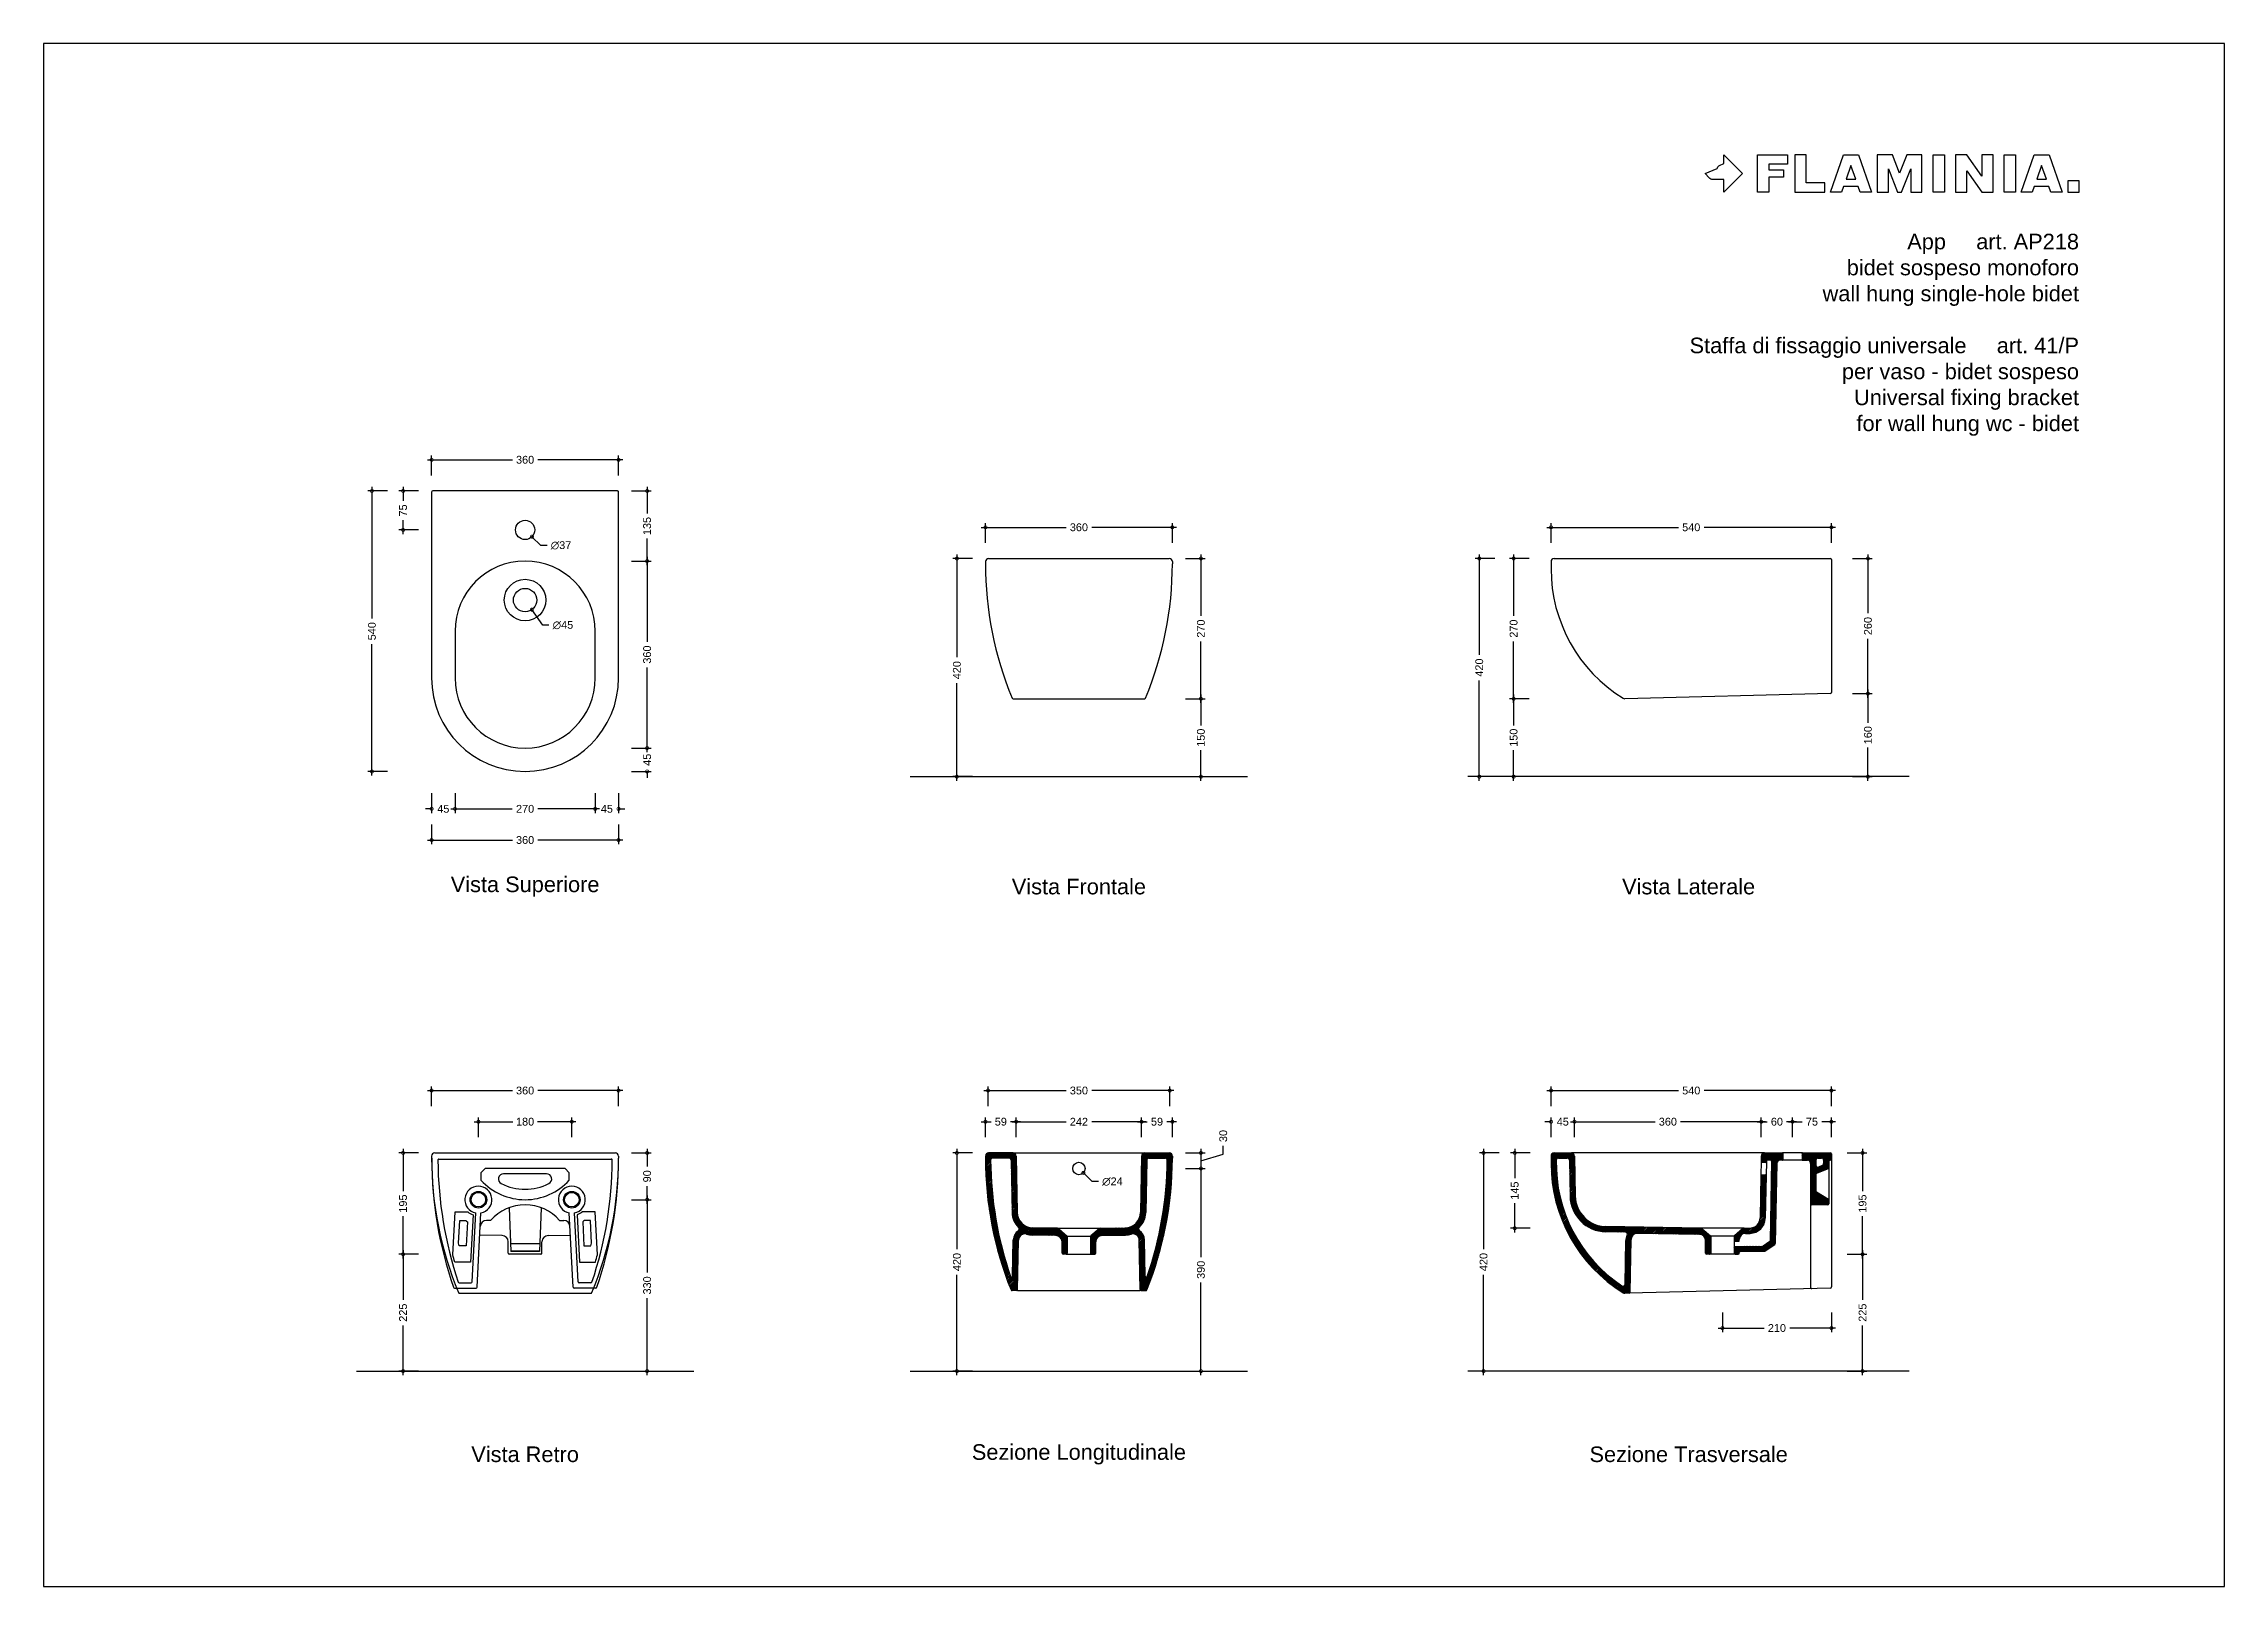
# Model space of a CAD drawing. Header units: millimetres. Extents: x 0 to 4200, y 0 to 2970.
import ezdxf
from ezdxf.enums import TextEntityAlignment as Align

# ---------------------------------------------------------------- set-up
doc = ezdxf.new("R2010")
doc.units = ezdxf.units.MM
for name, color, linetype in [('FLM_Cer_Hatch', 8, 'Continuous'), ('FLM_Cer_Sez', 1, 'Continuous'), ('FLM_Ceramica', 7, 'Continuous'), ('FLM_Logo', 7, 'Continuous'), ('FLM_Quote', 3, 'Continuous'), ('FLM_Sqd', 2, 'Continuous'), ('FLM_Terra', 4, 'Continuous'), ('FLM_Testi', 7, 'Continuous')]:
    doc.layers.add(name, color=color, linetype=linetype)
doc.styles.add('FLM_Ind', font='arial.ttf', dxfattribs={"height": 30})
doc.styles.add('FLM_Quote', font='arial.ttf')
doc.dimstyles.new('FLM_Q1', dxfattribs={"dimtxt": 15, "dimasz": 12, "dimexe": 8, "dimexo": 0, "dimgap": 8, "dimtad": 0, "dimdec": 0, "dimzin": 0, "dimdsep": 46, "dimtxsty": 'FLM_Quote', "dimblk": 'DOTSMALL', "dimcen": 0, "dimdle": 8, "dimclrt": 7, "dimadec": 0, "dimazin": 0, "dimtfac": 1, "dimtdec": 0, "dimtofl": 0, "dimtmove": 1, "dimatfit": 3, "dimldrblk": 'DOTSMALL', "dimfxl": 30, "dimfxlon": 1, "dimtolj": 1, "dimtzin": 0, "dimlwd": -1, "dimarcsym": 0})
doc.dimstyles.new('FLM_Q1$3', dxfattribs={"dimtxt": 15, "dimasz": 12, "dimexe": 8, "dimexo": 0, "dimgap": 8, "dimtad": 0, "dimtih": 1, "dimtoh": 1, "dimdec": 0, "dimzin": 0, "dimdsep": 46, "dimtxsty": 'FLM_Quote', "dimblk": 'DOTSMALL', "dimcen": 0, "dimdle": 8, "dimclrt": 7, "dimadec": 0, "dimazin": 0, "dimtfac": 1, "dimtdec": 0, "dimtofl": 0, "dimtmove": 1, "dimatfit": 3, "dimldrblk": 'DOTSMALL', "dimfxl": 30, "dimfxlon": 1, "dimtolj": 1, "dimtzin": 0, "dimlwd": -1, "dimarcsym": 0})
pattern_1 = [(45, (-5311.964, -347.8995), (-1.41421356, 1.41421356), [])]
pattern_2 = [(45, (-6762.728, -2197.9157), (-1.41421356, 1.41421356), [])]

msp = doc.modelspace()

# ---------------------------------------------------------------- texts
at = {"layer": 'FLM_Testi', "style": 'FLM_Ind'}
for s, p in [('App     art. AP218', (3920, 2574)), ('bidet sospeso monoforo', (3920, 2524)), ('wall hung single-hole bidet', (3920, 2474)), ('Staffa di fissaggio universale     art. 41/P', (3920, 2374)), ('per vaso - bidet sospeso', (3920, 2324)), ('Universal fixing bracket', (3920, 2274)), ('for wall hung wc - bidet', (3920, 2224))]:
    msp.add_text(s, height=30, dxfattribs=at).set_placement(p, align=Align.RIGHT)
for s, p in [('Vista Superiore', (927.3, 1347.8)), ('Vista Frontale', (1993.9, 1347.8)), ('Vista Laterale', (3168.2, 1347.8)), ('Vista Retro', (927.3, 254.9)), ('Sezione Longitudinale', (1993.9, 254.9)), ('Sezione Trasversale', (3168.2, 254.9))]:
    msp.add_text(s, height=30, dxfattribs=at).set_placement(p, align=Align.MIDDLE)

# ---------------------------------------------------------------- blocks, each defined once
blk = doc.blocks.new('FLM_LOGO')
at = {"layer": 'FLM_Logo'}
blk.add_lwpolyline([(36, -11.8), (15.1, -11.8, -0.20898), (7.5, -8.5), (0, 0), (23.1, 9.3), (23.7, 11.2, -0.212935), (27.7, 15.5), (36, 19), (36, 36), (72, 0), (36, -36)], format="xyb", close=True, dxfattribs=at)
for points in [[(100.8, -36), (100.8, 36), (158.4, 36), (158.4, 18), (122.4, 18), (122.4, 7.2), (151.2, 7.2), (151.2, -7.2), (122.4, -7.2), (122.4, -36), (100.8, -36)], [(172.8, 36), (172.8, -36), (230.4, -36), (230.4, -18), (194.4, -18), (194.4, -7.2), (194.4, -7.2), (194.4, 7.2), (194.4, 7.2), (194.4, 36), (172.8, 36)]]:
    blk.add_lwpolyline(points, dxfattribs=at)
for points in [[(298.8, -36), (295, -25.2), (266.6, -25.2), (262.8, -36), (241.2, -36), (266.4, 36), (295.2, 36), (320.4, -36)], [(271.6, -10.8), (290, -10.8), (280.8, 15.4)], [(331.2, -36), (352.8, -36), (352.8, 9), (370.4, -36), (378.4, -36), (396, 9), (396, -36), (417.6, -36), (417.6, 36), (388.3, 36), (374.4, 0.6), (360.5, 36), (331.2, 36)], [(439.2, 36), (460.8, 36), (460.8, -36), (439.2, -36), (439.2, 36)], [(482.4, 36), (482.4, -36), (504, -36), (504, 5), (532.8, -36), (554.4, -36), (554.4, 36), (532.8, 36), (532.8, -5), (504, 36)], [(576, 36), (597.6, 36), (597.6, -36), (576, -36), (576, 36)], [(666, -36), (662.2, -25.2), (633.8, -25.2), (630, -36), (608.4, -36), (633.6, 36), (662.4, 36), (687.6, -36)], [(638.8, -10.8), (657.2, -10.8), (648, 15.4)], [(698.4, -36), (720, -36), (720, -14.4), (698.4, -14.4)]]:
    blk.add_lwpolyline(points, close=True, dxfattribs=at)
blk = doc.blocks.new('_DotSmall')
at = {"color": 0, "linetype": 'ByBlock', "const_width": 0.5}
blk.add_lwpolyline([(-0.0625, 0, 1), (0.0625, 0, 1)], format="xyb", close=True, dxfattribs=at)
blk = doc.blocks.new('*D19')
at = {"layer": 'Defpoints', "color": 0, "transparency": 16777216}
for p in [(1107.3, 2168.8), (747.3, 2106.8), (1107.3, 2106.8)]:
    blk.add_point(p, dxfattribs=at)
at = {"layer": 'FLM_Quote', "color": 0, "transparency": 16777216}
for p, q in [((739.3, 2168.8), (902.8, 2168.8)), ((1115.3, 2168.8), (951.8, 2168.8))]:
    blk.add_line(p, q, dxfattribs=at)
at = {"layer": 'FLM_Quote', "color": 0, "lineweight": -2, "transparency": 16777216}
for p, q in [((747.3, 2138.8), (747.3, 2176.8)), ((1107.3, 2138.8), (1107.3, 2176.8))]:
    blk.add_line(p, q, dxfattribs=at)
at = {"layer": 'FLM_Quote', "color": 0, "transparency": 16777216, "xscale": 12, "yscale": 12, "zscale": 12, "rotation": 180}
blk.add_blockref('_DotSmall', (747.3, 2168.8), dxfattribs=at)
at = {"layer": 'FLM_Quote', "color": 0, "transparency": 16777216, "xscale": 12, "yscale": 12, "zscale": 12}
blk.add_blockref('_DotSmall', (1107.3, 2168.8), dxfattribs=at)
at = {"layer": 'FLM_Quote', "color": 7, "transparency": 16777216, "insert": (927.3, 2168.8), "char_height": 15, "attachment_point": 5, "style": 'FLM_Quote'}
blk.add_mtext('\\A1;360', dxfattribs=at)
blk = doc.blocks.new('*D20')
at = {"layer": 'Defpoints', "color": 0, "transparency": 16777216}
for p in [(747.3, 1748.8), (1107.3, 1748.8), (1107.3, 1436.8)]:
    blk.add_point(p, dxfattribs=at)
at = {"layer": 'FLM_Quote', "color": 0, "transparency": 16777216}
for p, q in [((739.3, 1436.8), (902.8, 1436.8)), ((1115.3, 1436.8), (951.8, 1436.8))]:
    blk.add_line(p, q, dxfattribs=at)
at = {"layer": 'FLM_Quote', "color": 0, "lineweight": -2, "transparency": 16777216}
for p, q in [((747.3, 1466.8), (747.3, 1428.8)), ((1107.3, 1466.8), (1107.3, 1428.8))]:
    blk.add_line(p, q, dxfattribs=at)
at = {"layer": 'FLM_Quote', "color": 0, "transparency": 16777216, "xscale": 12, "yscale": 12, "zscale": 12, "rotation": 180}
blk.add_blockref('_DotSmall', (747.3, 1436.8), dxfattribs=at)
at = {"layer": 'FLM_Quote', "color": 0, "transparency": 16777216, "xscale": 12, "yscale": 12, "zscale": 12}
blk.add_blockref('_DotSmall', (1107.3, 1436.8), dxfattribs=at)
at = {"layer": 'FLM_Quote', "color": 7, "transparency": 16777216, "insert": (927.3, 1436.8), "char_height": 15, "attachment_point": 5, "style": 'FLM_Quote'}
blk.add_mtext('\\A1;360', dxfattribs=at)
blk = doc.blocks.new('*D21')
at = {"layer": 'Defpoints', "color": 0, "transparency": 16777216}
for p in [(927.3, 2108.8), (927.3, 1973.8), (1162.3, 1973.8)]:
    blk.add_point(p, dxfattribs=at)
at = {"layer": 'FLM_Quote', "color": 0, "lineweight": -2, "transparency": 16777216}
for p, q in [((1132.3, 2108.8), (1170.3, 2108.8)), ((1132.3, 1973.8), (1170.3, 1973.8))]:
    blk.add_line(p, q, dxfattribs=at)
at = {"layer": 'FLM_Quote', "color": 0, "transparency": 16777216}
for p, q in [((1162.3, 2116.8), (1162.3, 2065.2)), ((1162.3, 1965.8), (1162.3, 2017.3))]:
    blk.add_line(p, q, dxfattribs=at)
at = {"layer": 'FLM_Quote', "color": 0, "transparency": 16777216, "xscale": 12, "yscale": 12, "zscale": 12}
for p, rotation in [((1162.3, 2108.8), 90), ((1162.3, 1973.8), 270)]:
    blk.add_blockref('_DotSmall', p, dxfattribs=dict(at, rotation=rotation))
at = {"layer": 'FLM_Quote', "color": 7, "transparency": 16777216, "insert": (1162.3, 2041.3), "char_height": 15, "attachment_point": 5, "rotation": 90, "style": 'FLM_Quote'}
blk.add_mtext('\\A1;135', dxfattribs=at)
blk = doc.blocks.new('*D22')
at = {"layer": 'Defpoints', "color": 0, "transparency": 16777216}
for p in [(927.3, 2108.8), (632.3, 1568.8), (927.3, 1568.8)]:
    blk.add_point(p, dxfattribs=at)
at = {"layer": 'FLM_Quote', "color": 0, "lineweight": -2, "transparency": 16777216}
for p, q in [((662.3, 2108.8), (624.3, 2108.8)), ((662.3, 1568.8), (624.3, 1568.8))]:
    blk.add_line(p, q, dxfattribs=at)
at = {"layer": 'FLM_Quote', "color": 0, "transparency": 16777216}
for p, q in [((632.3, 2116.8), (632.3, 1863.3)), ((632.3, 1560.8), (632.3, 1814.2))]:
    blk.add_line(p, q, dxfattribs=at)
at = {"layer": 'FLM_Quote', "color": 0, "transparency": 16777216, "xscale": 12, "yscale": 12, "zscale": 12}
for p, rotation in [((632.3, 2108.8), 90), ((632.3, 1568.8), 270)]:
    blk.add_blockref('_DotSmall', p, dxfattribs=dict(at, rotation=rotation))
at = {"layer": 'FLM_Quote', "color": 7, "transparency": 16777216, "insert": (632.3, 1838.8), "char_height": 15, "attachment_point": 5, "rotation": 90, "style": 'FLM_Quote'}
blk.add_mtext('\\A1;540', dxfattribs=at)
blk = doc.blocks.new('*D23')
at = {"layer": 'Defpoints', "color": 0, "transparency": 16777216}
for p in [(927.3, 1973.8), (1162.3, 1973.8), (927.3, 1613.8)]:
    blk.add_point(p, dxfattribs=at)
at = {"layer": 'FLM_Quote', "color": 0, "transparency": 16777216}
for p, q in [((1162.3, 1981.8), (1162.3, 1818.3)), ((1162.3, 1605.8), (1162.3, 1769.2))]:
    blk.add_line(p, q, dxfattribs=at)
at = {"layer": 'FLM_Quote', "color": 0, "lineweight": -2, "transparency": 16777216}
for p, q in [((1132.3, 1973.8), (1170.3, 1973.8)), ((1132.3, 1613.8), (1170.3, 1613.8))]:
    blk.add_line(p, q, dxfattribs=at)
at = {"layer": 'FLM_Quote', "color": 0, "transparency": 16777216, "xscale": 12, "yscale": 12, "zscale": 12}
for p, rotation in [((1162.3, 1973.8), 90), ((1162.3, 1613.8), 270)]:
    blk.add_blockref('_DotSmall', p, dxfattribs=dict(at, rotation=rotation))
at = {"layer": 'FLM_Quote', "color": 7, "transparency": 16777216, "insert": (1162.3, 1793.8), "char_height": 15, "attachment_point": 5, "rotation": 90, "style": 'FLM_Quote'}
blk.add_mtext('\\A1;360', dxfattribs=at)
blk = doc.blocks.new('*D24')
at = {"layer": 'Defpoints', "color": 0, "transparency": 16777216}
for p in [(3167.2, 1978.8), (2765, 1558.8), (3168.2, 1558.8)]:
    blk.add_point(p, dxfattribs=at)
at = {"layer": 'FLM_Quote', "color": 0, "lineweight": -2, "transparency": 16777216}
for p, q in [((2795, 1978.8), (2757, 1978.8)), ((2795, 1558.8), (2757, 1558.8))]:
    blk.add_line(p, q, dxfattribs=at)
at = {"layer": 'FLM_Quote', "color": 0, "transparency": 16777216}
for p, q in [((2765, 1986.8), (2765, 1793.6)), ((2765, 1550.8), (2765, 1743.9))]:
    blk.add_line(p, q, dxfattribs=at)
at = {"layer": 'FLM_Quote', "color": 0, "transparency": 16777216, "xscale": 12, "yscale": 12, "zscale": 12}
for p, rotation in [((2765, 1978.8), 90), ((2765, 1558.8), 270)]:
    blk.add_blockref('_DotSmall', p, dxfattribs=dict(at, rotation=rotation))
at = {"layer": 'FLM_Quote', "color": 7, "transparency": 16777216, "insert": (2765, 1768.8), "char_height": 15, "attachment_point": 5, "rotation": 90, "style": 'FLM_Quote'}
blk.add_mtext('\\A1;420', dxfattribs=at)
blk = doc.blocks.new('*D25')
at = {"layer": 'Defpoints', "color": 0, "transparency": 16777216}
for p in [(3443.2, 2038.8), (2903.2, 1972.8), (3443.2, 1843.8)]:
    blk.add_point(p, dxfattribs=at)
at = {"layer": 'FLM_Quote', "color": 0, "transparency": 16777216}
for p, q in [((2895.2, 2038.8), (3148.7, 2038.8)), ((3451.2, 2038.8), (3197.8, 2038.8))]:
    blk.add_line(p, q, dxfattribs=at)
at = {"layer": 'FLM_Quote', "color": 0, "lineweight": -2, "transparency": 16777216}
for p, q in [((2903.2, 2008.8), (2903.2, 2046.8)), ((3443.2, 2008.8), (3443.2, 2046.8))]:
    blk.add_line(p, q, dxfattribs=at)
at = {"layer": 'FLM_Quote', "color": 0, "transparency": 16777216, "xscale": 12, "yscale": 12, "zscale": 12, "rotation": 180}
blk.add_blockref('_DotSmall', (2903.2, 2038.8), dxfattribs=at)
at = {"layer": 'FLM_Quote', "color": 0, "transparency": 16777216, "xscale": 12, "yscale": 12, "zscale": 12}
blk.add_blockref('_DotSmall', (3443.2, 2038.8), dxfattribs=at)
at = {"layer": 'FLM_Quote', "color": 7, "transparency": 16777216, "insert": (3173.2, 2038.8), "char_height": 15, "attachment_point": 5, "style": 'FLM_Quote'}
blk.add_mtext('\\A1;540', dxfattribs=at)
blk = doc.blocks.new('*D26')
at = {"layer": 'Defpoints', "color": 0, "transparency": 16777216}
for p in [(2173.9, 2038.8), (1813.9, 1970.8), (2173.9, 1968.8)]:
    blk.add_point(p, dxfattribs=at)
at = {"layer": 'FLM_Quote', "color": 0, "transparency": 16777216}
for p, q in [((1805.9, 2038.8), (1969.4, 2038.8)), ((2181.9, 2038.8), (2018.5, 2038.8))]:
    blk.add_line(p, q, dxfattribs=at)
at = {"layer": 'FLM_Quote', "color": 0, "lineweight": -2, "transparency": 16777216}
for p, q in [((1813.9, 2008.8), (1813.9, 2046.8)), ((2173.9, 2008.8), (2173.9, 2046.8))]:
    blk.add_line(p, q, dxfattribs=at)
at = {"layer": 'FLM_Quote', "color": 0, "transparency": 16777216, "xscale": 12, "yscale": 12, "zscale": 12, "rotation": 180}
blk.add_blockref('_DotSmall', (1813.9, 2038.8), dxfattribs=at)
at = {"layer": 'FLM_Quote', "color": 0, "transparency": 16777216, "xscale": 12, "yscale": 12, "zscale": 12}
blk.add_blockref('_DotSmall', (2173.9, 2038.8), dxfattribs=at)
at = {"layer": 'FLM_Quote', "color": 7, "transparency": 16777216, "insert": (1993.9, 2038.8), "char_height": 15, "attachment_point": 5, "style": 'FLM_Quote'}
blk.add_mtext('\\A1;360', dxfattribs=at)
blk = doc.blocks.new('*D27')
at = {"layer": 'Defpoints', "color": 0, "transparency": 16777216}
for p in [(1993.9, 1978.8), (1993.9, 1708.8), (2228.9, 1708.8)]:
    blk.add_point(p, dxfattribs=at)
at = {"layer": 'FLM_Quote', "color": 0, "lineweight": -2, "transparency": 16777216}
for p, q in [((2198.9, 1978.8), (2236.9, 1978.8)), ((2198.9, 1708.8), (2236.9, 1708.8))]:
    blk.add_line(p, q, dxfattribs=at)
at = {"layer": 'FLM_Quote', "color": 0, "transparency": 16777216}
for p, q in [((2228.9, 1986.8), (2228.9, 1868.4)), ((2228.9, 1700.8), (2228.9, 1819.1))]:
    blk.add_line(p, q, dxfattribs=at)
at = {"layer": 'FLM_Quote', "color": 0, "transparency": 16777216, "xscale": 12, "yscale": 12, "zscale": 12}
for p, rotation in [((2228.9, 1978.8), 90), ((2228.9, 1708.8), 270)]:
    blk.add_blockref('_DotSmall', p, dxfattribs=dict(at, rotation=rotation))
at = {"layer": 'FLM_Quote', "color": 7, "transparency": 16777216, "insert": (2228.9, 1843.8), "char_height": 15, "attachment_point": 5, "rotation": 90, "style": 'FLM_Quote'}
blk.add_mtext('\\A1;270', dxfattribs=at)
blk = doc.blocks.new('*D35')
at = {"layer": 'Defpoints', "color": 0, "transparency": 16777216}
for p in [(1993.9, 1978.8), (1758.9, 1558.8), (1993.9, 1558.8)]:
    blk.add_point(p, dxfattribs=at)
at = {"layer": 'FLM_Quote', "color": 0, "lineweight": -2, "transparency": 16777216}
for p, q in [((1788.9, 1978.8), (1750.9, 1978.8)), ((1788.9, 1558.8), (1750.9, 1558.8))]:
    blk.add_line(p, q, dxfattribs=at)
at = {"layer": 'FLM_Quote', "color": 0, "transparency": 16777216}
for p, q in [((1758.9, 1986.8), (1758.9, 1788.6)), ((1758.9, 1550.8), (1758.9, 1738.9))]:
    blk.add_line(p, q, dxfattribs=at)
at = {"layer": 'FLM_Quote', "color": 0, "transparency": 16777216, "xscale": 12, "yscale": 12, "zscale": 12}
for p, rotation in [((1758.9, 1978.8), 90), ((1758.9, 1558.8), 270)]:
    blk.add_blockref('_DotSmall', p, dxfattribs=dict(at, rotation=rotation))
at = {"layer": 'FLM_Quote', "color": 7, "transparency": 16777216, "insert": (1758.9, 1763.8), "char_height": 15, "attachment_point": 5, "rotation": 90, "style": 'FLM_Quote'}
blk.add_mtext('\\A1;420', dxfattribs=at)
blk = doc.blocks.new('*D28')
at = {"layer": 'Defpoints', "color": 0, "transparency": 16777216}
for p in [(2114.7, 894.5), (1873.1, 828.5), (2114.7, 828.5)]:
    blk.add_point(p, dxfattribs=at)
at = {"layer": 'FLM_Quote', "color": 0, "transparency": 16777216}
for p, q in [((1865.1, 894.5), (1969.3, 894.5)), ((2122.7, 894.5), (2018.5, 894.5))]:
    blk.add_line(p, q, dxfattribs=at)
at = {"layer": 'FLM_Quote', "color": 0, "lineweight": -2, "transparency": 16777216}
for p, q in [((1873.1, 864.5), (1873.1, 902.5)), ((2114.7, 864.5), (2114.7, 902.5))]:
    blk.add_line(p, q, dxfattribs=at)
at = {"layer": 'FLM_Quote', "color": 0, "transparency": 16777216, "xscale": 12, "yscale": 12, "zscale": 12, "rotation": 180}
blk.add_blockref('_DotSmall', (1873.1, 894.5), dxfattribs=at)
at = {"layer": 'FLM_Quote', "color": 0, "transparency": 16777216, "xscale": 12, "yscale": 12, "zscale": 12}
blk.add_blockref('_DotSmall', (2114.7, 894.5), dxfattribs=at)
at = {"layer": 'FLM_Quote', "color": 7, "transparency": 16777216, "insert": (1993.9, 894.5), "char_height": 15, "attachment_point": 5, "style": 'FLM_Quote'}
blk.add_mtext('\\A1;242', dxfattribs=at)
blk = doc.blocks.new('*D29')
at = {"layer": 'Defpoints', "color": 0, "transparency": 16777216}
for p in [(2168.9, 954.5), (1818.9, 719.4), (2168.9, 719.4)]:
    blk.add_point(p, dxfattribs=at)
at = {"layer": 'FLM_Quote', "color": 0, "transparency": 16777216}
for p, q in [((1810.9, 954.5), (1969.4, 954.5)), ((2176.9, 954.5), (2018.5, 954.5))]:
    blk.add_line(p, q, dxfattribs=at)
at = {"layer": 'FLM_Quote', "color": 0, "lineweight": -2, "transparency": 16777216}
for p, q in [((1818.9, 924.5), (1818.9, 962.5)), ((2168.9, 924.5), (2168.9, 962.5))]:
    blk.add_line(p, q, dxfattribs=at)
at = {"layer": 'FLM_Quote', "color": 0, "transparency": 16777216, "xscale": 12, "yscale": 12, "zscale": 12, "rotation": 180}
blk.add_blockref('_DotSmall', (1818.9, 954.5), dxfattribs=at)
at = {"layer": 'FLM_Quote', "color": 0, "transparency": 16777216, "xscale": 12, "yscale": 12, "zscale": 12}
blk.add_blockref('_DotSmall', (2168.9, 954.5), dxfattribs=at)
at = {"layer": 'FLM_Quote', "color": 7, "transparency": 16777216, "insert": (1993.9, 954.5), "char_height": 15, "attachment_point": 5, "style": 'FLM_Quote'}
blk.add_mtext('\\A1;350', dxfattribs=at)
blk = doc.blocks.new('*D30')
at = {"layer": 'Defpoints', "color": 0, "transparency": 16777216}
for p in [(3308.1, 894.5), (2948.4, 828.5), (3308.1, 828.5)]:
    blk.add_point(p, dxfattribs=at)
at = {"layer": 'FLM_Quote', "color": 0, "transparency": 16777216}
for p, q in [((2940.4, 894.5), (3103.7, 894.5)), ((3316.1, 894.5), (3152.8, 894.5))]:
    blk.add_line(p, q, dxfattribs=at)
at = {"layer": 'FLM_Quote', "color": 0, "lineweight": -2, "transparency": 16777216}
for p, q in [((2948.4, 864.5), (2948.4, 902.5)), ((3308.1, 864.5), (3308.1, 902.5))]:
    blk.add_line(p, q, dxfattribs=at)
at = {"layer": 'FLM_Quote', "color": 0, "transparency": 16777216, "xscale": 12, "yscale": 12, "zscale": 12, "rotation": 180}
blk.add_blockref('_DotSmall', (2948.4, 894.5), dxfattribs=at)
at = {"layer": 'FLM_Quote', "color": 0, "transparency": 16777216, "xscale": 12, "yscale": 12, "zscale": 12}
blk.add_blockref('_DotSmall', (3308.1, 894.5), dxfattribs=at)
at = {"layer": 'FLM_Quote', "color": 7, "transparency": 16777216, "insert": (3128.2, 894.5), "char_height": 15, "attachment_point": 5, "style": 'FLM_Quote'}
blk.add_mtext('\\A1;360', dxfattribs=at)
blk = doc.blocks.new('*D31')
at = {"layer": 'Defpoints', "color": 0, "transparency": 16777216}
for p in [(3443.2, 954.5), (2903.2, 830.4), (3443.2, 827.4)]:
    blk.add_point(p, dxfattribs=at)
at = {"layer": 'FLM_Quote', "color": 0, "transparency": 16777216}
for p, q in [((2895.2, 954.5), (3148.7, 954.5)), ((3451.2, 954.5), (3197.8, 954.5))]:
    blk.add_line(p, q, dxfattribs=at)
at = {"layer": 'FLM_Quote', "color": 0, "lineweight": -2, "transparency": 16777216}
for p, q in [((2903.2, 924.5), (2903.2, 962.5)), ((3443.2, 924.5), (3443.2, 962.5))]:
    blk.add_line(p, q, dxfattribs=at)
at = {"layer": 'FLM_Quote', "color": 0, "transparency": 16777216, "xscale": 12, "yscale": 12, "zscale": 12, "rotation": 180}
blk.add_blockref('_DotSmall', (2903.2, 954.5), dxfattribs=at)
at = {"layer": 'FLM_Quote', "color": 0, "transparency": 16777216, "xscale": 12, "yscale": 12, "zscale": 12}
blk.add_blockref('_DotSmall', (3443.2, 954.5), dxfattribs=at)
at = {"layer": 'FLM_Quote', "color": 7, "transparency": 16777216, "insert": (3173.2, 954.5), "char_height": 15, "attachment_point": 5, "style": 'FLM_Quote'}
blk.add_mtext('\\A1;540', dxfattribs=at)
blk = doc.blocks.new('*D36')
at = {"layer": 'Defpoints', "color": 0, "transparency": 16777216}
for p in [(3121.5, 834.4), (2773.2, 414.4), (3168.2, 414.4)]:
    blk.add_point(p, dxfattribs=at)
at = {"layer": 'FLM_Quote', "color": 0, "transparency": 16777216}
for p, q in [((2773.2, 842.4), (2773.2, 649.3)), ((2773.2, 406.4), (2773.2, 599.6))]:
    blk.add_line(p, q, dxfattribs=at)
at = {"layer": 'FLM_Quote', "color": 0, "lineweight": -2, "transparency": 16777216}
for p, q in [((2803.2, 834.4), (2765.2, 834.4)), ((2803.2, 414.4), (2765.2, 414.4))]:
    blk.add_line(p, q, dxfattribs=at)
at = {"layer": 'FLM_Quote', "color": 0, "transparency": 16777216, "xscale": 12, "yscale": 12, "zscale": 12}
for p, rotation in [((2773.2, 834.4), 90), ((2773.2, 414.4), 270)]:
    blk.add_blockref('_DotSmall', p, dxfattribs=dict(at, rotation=rotation))
at = {"layer": 'FLM_Quote', "color": 7, "transparency": 16777216, "insert": (2773.2, 624.4), "char_height": 15, "attachment_point": 5, "rotation": 90, "style": 'FLM_Quote'}
blk.add_mtext('\\A1;420', dxfattribs=at)
blk = doc.blocks.new('*D32')
at = {"layer": 'Defpoints', "color": 0, "transparency": 16777216}
for p in [(3121.5, 834.4), (3233.2, 639.4), (3503.2, 639.4)]:
    blk.add_point(p, dxfattribs=at)
at = {"layer": 'FLM_Quote', "color": 0, "transparency": 16777216}
for p, q in [((3503.2, 842.4), (3503.2, 760.9)), ((3503.2, 631.4), (3503.2, 713))]:
    blk.add_line(p, q, dxfattribs=at)
at = {"layer": 'FLM_Quote', "color": 0, "lineweight": -2, "transparency": 16777216}
for p, q in [((3473.2, 834.4), (3511.2, 834.4)), ((3473.2, 639.4), (3511.2, 639.4))]:
    blk.add_line(p, q, dxfattribs=at)
at = {"layer": 'FLM_Quote', "color": 0, "transparency": 16777216, "xscale": 12, "yscale": 12, "zscale": 12}
for p, rotation in [((3503.2, 834.4), 90), ((3503.2, 639.4), 270)]:
    blk.add_blockref('_DotSmall', p, dxfattribs=dict(at, rotation=rotation))
at = {"layer": 'FLM_Quote', "color": 7, "transparency": 16777216, "insert": (3503.2, 736.9), "char_height": 15, "attachment_point": 5, "rotation": 90, "style": 'FLM_Quote'}
blk.add_mtext('\\A1;195', dxfattribs=at)
blk = doc.blocks.new('*D37')
at = {"layer": 'Defpoints', "color": 0, "transparency": 16777216}
for p in [(1758.9, 834.4), (1993.9, 834.4), (1993.9, 414.4)]:
    blk.add_point(p, dxfattribs=at)
at = {"layer": 'FLM_Quote', "color": 0, "transparency": 16777216}
for p, q in [((1758.9, 842.4), (1758.9, 649.3)), ((1758.9, 406.4), (1758.9, 599.6))]:
    blk.add_line(p, q, dxfattribs=at)
at = {"layer": 'FLM_Quote', "color": 0, "lineweight": -2, "transparency": 16777216}
for p, q in [((1788.9, 834.4), (1750.9, 834.4)), ((1788.9, 414.4), (1750.9, 414.4))]:
    blk.add_line(p, q, dxfattribs=at)
at = {"layer": 'FLM_Quote', "color": 0, "transparency": 16777216, "xscale": 12, "yscale": 12, "zscale": 12}
for p, rotation in [((1758.9, 834.4), 90), ((1758.9, 414.4), 270)]:
    blk.add_blockref('_DotSmall', p, dxfattribs=dict(at, rotation=rotation))
at = {"layer": 'FLM_Quote', "color": 7, "transparency": 16777216, "insert": (1758.9, 624.4), "char_height": 15, "attachment_point": 5, "rotation": 90, "style": 'FLM_Quote'}
blk.add_mtext('\\A1;420', dxfattribs=at)
blk = doc.blocks.new('*D33')
at = {"layer": 'Defpoints', "color": 0, "transparency": 16777216}
for p in [(2005.9, 804.4), (1993.9, 414.4), (2228.9, 414.4)]:
    blk.add_point(p, dxfattribs=at)
at = {"layer": 'FLM_Quote', "color": 0, "lineweight": -2, "transparency": 16777216}
for p, q in [((2198.9, 804.4), (2236.9, 804.4)), ((2198.9, 414.4), (2236.9, 414.4))]:
    blk.add_line(p, q, dxfattribs=at)
at = {"layer": 'FLM_Quote', "color": 0, "transparency": 16777216}
for p, q in [((2228.9, 812.4), (2228.9, 634)), ((2228.9, 406.4), (2228.9, 584.9))]:
    blk.add_line(p, q, dxfattribs=at)
at = {"layer": 'FLM_Quote', "color": 0, "transparency": 16777216, "xscale": 12, "yscale": 12, "zscale": 12}
for p, rotation in [((2228.9, 804.4), 90), ((2228.9, 414.4), 270)]:
    blk.add_blockref('_DotSmall', p, dxfattribs=dict(at, rotation=rotation))
at = {"layer": 'FLM_Quote', "color": 7, "transparency": 16777216, "insert": (2228.9, 609.4), "char_height": 15, "attachment_point": 5, "rotation": 90, "style": 'FLM_Quote'}
blk.add_mtext('\\A1;390', dxfattribs=at)
blk = doc.blocks.new('*D3')
at = {"layer": 'Defpoints', "color": 0, "transparency": 16777216}
for p in [(3368.2, 894.5), (3368.2, 834.4), (3443.2, 827.4)]:
    blk.add_point(p, dxfattribs=at)
at = {"layer": 'FLM_Quote', "color": 0, "transparency": 16777216}
for p, q in [((3360.2, 894.5), (3387, 894.5)), ((3451.2, 894.5), (3424.5, 894.5))]:
    blk.add_line(p, q, dxfattribs=at)
at = {"layer": 'FLM_Quote', "color": 0, "lineweight": -2, "transparency": 16777216}
for p, q in [((3368.2, 864.5), (3368.2, 902.5)), ((3443.2, 864.5), (3443.2, 902.5))]:
    blk.add_line(p, q, dxfattribs=at)
at = {"layer": 'FLM_Quote', "color": 0, "transparency": 16777216, "xscale": 12, "yscale": 12, "zscale": 12, "rotation": 180}
blk.add_blockref('_DotSmall', (3368.2, 894.5), dxfattribs=at)
at = {"layer": 'FLM_Quote', "color": 0, "transparency": 16777216, "xscale": 12, "yscale": 12, "zscale": 12}
blk.add_blockref('_DotSmall', (3443.2, 894.5), dxfattribs=at)
at = {"layer": 'FLM_Quote', "color": 7, "transparency": 16777216, "insert": (3405.7, 894.5), "char_height": 15, "attachment_point": 5, "style": 'FLM_Quote'}
blk.add_mtext('\\A1;75', dxfattribs=at)
blk = doc.blocks.new('*D4')
at = {"layer": 'Defpoints', "color": 0, "transparency": 16777216}
for p in [(3233.2, 639.4), (3443.2, 659.2), (3233.2, 497.3)]:
    blk.add_point(p, dxfattribs=at)
at = {"layer": 'FLM_Quote', "color": 0, "lineweight": -2, "transparency": 16777216}
for p, q in [((3233.2, 527.3), (3233.2, 489.3)), ((3443.2, 527.3), (3443.2, 489.3))]:
    blk.add_line(p, q, dxfattribs=at)
at = {"layer": 'FLM_Quote', "color": 0, "transparency": 16777216}
for p, q in [((3225.2, 497.3), (3313.6, 497.3)), ((3451.2, 497.3), (3362.9, 497.3))]:
    blk.add_line(p, q, dxfattribs=at)
at = {"layer": 'FLM_Quote', "color": 0, "transparency": 16777216, "xscale": 12, "yscale": 12, "zscale": 12, "rotation": 180}
blk.add_blockref('_DotSmall', (3233.2, 497.3), dxfattribs=at)
at = {"layer": 'FLM_Quote', "color": 0, "transparency": 16777216, "xscale": 12, "yscale": 12, "zscale": 12}
blk.add_blockref('_DotSmall', (3443.2, 497.3), dxfattribs=at)
at = {"layer": 'FLM_Quote', "color": 7, "transparency": 16777216, "insert": (3338.2, 497.3), "char_height": 15, "attachment_point": 5, "style": 'FLM_Quote'}
blk.add_mtext('\\A1;210', dxfattribs=at)
blk = doc.blocks.new('*D5')
at = {"layer": 'Defpoints', "color": 0, "transparency": 16777216}
for p in [(927.3, 2108.8), (692.3, 2033.8), (908.8, 2033.8)]:
    blk.add_point(p, dxfattribs=at)
at = {"layer": 'FLM_Quote', "color": 0, "lineweight": -2, "transparency": 16777216}
for p, q in [((722.3, 2108.8), (684.3, 2108.8)), ((722.3, 2033.8), (684.3, 2033.8))]:
    blk.add_line(p, q, dxfattribs=at)
at = {"layer": 'FLM_Quote', "color": 0, "transparency": 16777216}
for p, q in [((692.3, 2116.8), (692.3, 2090)), ((692.3, 2025.8), (692.3, 2052.5))]:
    blk.add_line(p, q, dxfattribs=at)
at = {"layer": 'FLM_Quote', "color": 0, "transparency": 16777216, "xscale": 12, "yscale": 12, "zscale": 12}
for p, rotation in [((692.3, 2108.8), 90), ((692.3, 2033.8), 270)]:
    blk.add_blockref('_DotSmall', p, dxfattribs=dict(at, rotation=rotation))
at = {"layer": 'FLM_Quote', "color": 7, "transparency": 16777216, "insert": (692.3, 2071.3), "char_height": 15, "attachment_point": 5, "rotation": 90, "style": 'FLM_Quote'}
blk.add_mtext('\\A1;75', dxfattribs=at)
blk = doc.blocks.new('*D6')
at = {"layer": 'Defpoints', "color": 0, "transparency": 16777216}
for p in [(927.3, 1613.8), (1162.3, 1613.8), (927.3, 1568.8)]:
    blk.add_point(p, dxfattribs=at)
at = {"layer": 'FLM_Quote', "color": 0, "lineweight": -2, "transparency": 16777216}
for p, q in [((1132.3, 1613.8), (1170.3, 1613.8)), ((1132.3, 1568.8), (1170.3, 1568.8))]:
    blk.add_line(p, q, dxfattribs=at)
at = {"layer": 'FLM_Quote', "color": 0, "transparency": 16777216}
for p, q in [((1162.3, 1613.8), (1162.3, 1625.8)), ((1162.3, 1568.8), (1162.3, 1556.8))]:
    blk.add_line(p, q, dxfattribs=at)
at = {"layer": 'FLM_Quote', "color": 0, "transparency": 16777216, "xscale": 12, "yscale": 12, "zscale": 12}
for p, rotation in [((1162.3, 1613.8), 270), ((1162.3, 1568.8), 90)]:
    blk.add_blockref('_DotSmall', p, dxfattribs=dict(at, rotation=rotation))
at = {"layer": 'FLM_Quote', "color": 7, "transparency": 16777216, "insert": (1162.3, 1591.3), "char_height": 15, "attachment_point": 5, "rotation": 90, "style": 'FLM_Quote'}
blk.add_mtext('\\A1;45', dxfattribs=at)
blk = doc.blocks.new('*D7')
at = {"layer": 'Defpoints', "color": 0, "transparency": 16777216}
for p in [(792.3, 1793.8), (1062.3, 1793.8), (1062.3, 1496.8)]:
    blk.add_point(p, dxfattribs=at)
at = {"layer": 'FLM_Quote', "color": 0, "lineweight": -2, "transparency": 16777216}
for p, q in [((792.3, 1526.8), (792.3, 1488.8)), ((1062.3, 1526.8), (1062.3, 1488.8))]:
    blk.add_line(p, q, dxfattribs=at)
at = {"layer": 'FLM_Quote', "color": 0, "transparency": 16777216}
for p, q in [((784.3, 1496.8), (902.6, 1496.8)), ((1070.3, 1496.8), (952, 1496.8))]:
    blk.add_line(p, q, dxfattribs=at)
at = {"layer": 'FLM_Quote', "color": 0, "transparency": 16777216, "xscale": 12, "yscale": 12, "zscale": 12, "rotation": 180}
blk.add_blockref('_DotSmall', (792.3, 1496.8), dxfattribs=at)
at = {"layer": 'FLM_Quote', "color": 0, "transparency": 16777216, "xscale": 12, "yscale": 12, "zscale": 12}
blk.add_blockref('_DotSmall', (1062.3, 1496.8), dxfattribs=at)
at = {"layer": 'FLM_Quote', "color": 7, "transparency": 16777216, "insert": (927.3, 1496.8), "char_height": 15, "attachment_point": 5, "style": 'FLM_Quote'}
blk.add_mtext('\\A1;270', dxfattribs=at)
blk = doc.blocks.new('*D8')
at = {"layer": 'Defpoints', "color": 0, "transparency": 16777216}
for p in [(1062.3, 1793.8), (1107.3, 1748.8), (1107.3, 1496.8)]:
    blk.add_point(p, dxfattribs=at)
at = {"layer": 'FLM_Quote', "color": 0, "lineweight": -2, "transparency": 16777216}
for p, q in [((1062.3, 1526.8), (1062.3, 1488.8)), ((1107.3, 1526.8), (1107.3, 1488.8))]:
    blk.add_line(p, q, dxfattribs=at)
at = {"layer": 'FLM_Quote', "color": 0, "transparency": 16777216}
for p, q in [((1062.3, 1496.8), (1050.3, 1496.8)), ((1107.3, 1496.8), (1119.3, 1496.8))]:
    blk.add_line(p, q, dxfattribs=at)
at = {"layer": 'FLM_Quote', "color": 0, "transparency": 16777216, "xscale": 12, "yscale": 12, "zscale": 12}
blk.add_blockref('_DotSmall', (1062.3, 1496.8), dxfattribs=at)
at = {"layer": 'FLM_Quote', "color": 0, "transparency": 16777216, "xscale": 12, "yscale": 12, "zscale": 12, "rotation": 180}
blk.add_blockref('_DotSmall', (1107.3, 1496.8), dxfattribs=at)
at = {"layer": 'FLM_Quote', "color": 7, "transparency": 16777216, "insert": (1084.8, 1496.8), "char_height": 15, "attachment_point": 5, "style": 'FLM_Quote'}
blk.add_mtext('\\A1;45', dxfattribs=at)
blk = doc.blocks.new('*D9')
at = {"layer": 'Defpoints', "color": 0, "transparency": 16777216}
for p in [(792.3, 1793.8), (747.3, 1748.8), (747.3, 1496.8)]:
    blk.add_point(p, dxfattribs=at)
at = {"layer": 'FLM_Quote', "color": 0, "lineweight": -2, "transparency": 16777216}
for p, q in [((747.3, 1526.8), (747.3, 1488.8)), ((792.3, 1526.8), (792.3, 1488.8))]:
    blk.add_line(p, q, dxfattribs=at)
at = {"layer": 'FLM_Quote', "color": 0, "transparency": 16777216}
for p, q in [((747.3, 1496.8), (735.3, 1496.8)), ((792.3, 1496.8), (804.3, 1496.8))]:
    blk.add_line(p, q, dxfattribs=at)
at = {"layer": 'FLM_Quote', "color": 0, "transparency": 16777216, "xscale": 12, "yscale": 12, "zscale": 12}
blk.add_blockref('_DotSmall', (747.3, 1496.8), dxfattribs=at)
at = {"layer": 'FLM_Quote', "color": 0, "transparency": 16777216, "xscale": 12, "yscale": 12, "zscale": 12, "rotation": 180}
blk.add_blockref('_DotSmall', (792.3, 1496.8), dxfattribs=at)
at = {"layer": 'FLM_Quote', "color": 7, "transparency": 16777216, "insert": (769.8, 1496.8), "char_height": 15, "attachment_point": 5, "style": 'FLM_Quote'}
blk.add_mtext('\\A1;45', dxfattribs=at)
blk = doc.blocks.new('*D10')
at = {"layer": 'Defpoints', "color": 0, "transparency": 16777216}
for p in [(1993.9, 1708.8), (1993.9, 1558.8), (2228.9, 1558.8)]:
    blk.add_point(p, dxfattribs=at)
at = {"layer": 'FLM_Quote', "color": 0, "lineweight": -2, "transparency": 16777216}
for p, q in [((2198.9, 1708.8), (2236.9, 1708.8)), ((2198.9, 1558.8), (2236.9, 1558.8))]:
    blk.add_line(p, q, dxfattribs=at)
at = {"layer": 'FLM_Quote', "color": 0, "transparency": 16777216}
for p, q in [((2228.9, 1716.8), (2228.9, 1657.6)), ((2228.9, 1550.8), (2228.9, 1609.9))]:
    blk.add_line(p, q, dxfattribs=at)
at = {"layer": 'FLM_Quote', "color": 0, "transparency": 16777216, "xscale": 12, "yscale": 12, "zscale": 12}
for p, rotation in [((2228.9, 1708.8), 90), ((2228.9, 1558.8), 270)]:
    blk.add_blockref('_DotSmall', p, dxfattribs=dict(at, rotation=rotation))
at = {"layer": 'FLM_Quote', "color": 7, "transparency": 16777216, "insert": (2228.9, 1633.8), "char_height": 15, "attachment_point": 5, "rotation": 90, "style": 'FLM_Quote'}
blk.add_mtext('\\A1;150', dxfattribs=at)
blk = doc.blocks.new('*D11')
at = {"layer": 'Defpoints', "color": 0, "transparency": 16777216}
for p in [(3117.5, 834.4), (2833.2, 689.4), (3233.2, 689.4)]:
    blk.add_point(p, dxfattribs=at)
at = {"layer": 'FLM_Quote', "color": 0, "transparency": 16777216}
for p, q in [((2833.2, 842.4), (2833.2, 785.9)), ((2833.2, 681.4), (2833.2, 738))]:
    blk.add_line(p, q, dxfattribs=at)
at = {"layer": 'FLM_Quote', "color": 0, "lineweight": -2, "transparency": 16777216}
for p, q in [((2863.2, 834.4), (2825.2, 834.4)), ((2863.2, 689.4), (2825.2, 689.4))]:
    blk.add_line(p, q, dxfattribs=at)
at = {"layer": 'FLM_Quote', "color": 0, "transparency": 16777216, "xscale": 12, "yscale": 12, "zscale": 12}
for p, rotation in [((2833.2, 834.4), 90), ((2833.2, 689.4), 270)]:
    blk.add_blockref('_DotSmall', p, dxfattribs=dict(at, rotation=rotation))
at = {"layer": 'FLM_Quote', "color": 7, "transparency": 16777216, "insert": (2833.2, 761.9), "char_height": 15, "attachment_point": 5, "rotation": 90, "style": 'FLM_Quote'}
blk.add_mtext('\\A1;145', dxfattribs=at)
blk = doc.blocks.new('*D12')
at = {"layer": 'Defpoints', "color": 0, "transparency": 16777216}
for p in [(3308.1, 894.5), (3308.1, 828.5), (3368.2, 834.4)]:
    blk.add_point(p, dxfattribs=at)
at = {"layer": 'FLM_Quote', "color": 0, "transparency": 16777216}
for p, q in [((3300.1, 894.5), (3319.4, 894.5)), ((3376.2, 894.5), (3356.9, 894.5))]:
    blk.add_line(p, q, dxfattribs=at)
at = {"layer": 'FLM_Quote', "color": 0, "lineweight": -2, "transparency": 16777216}
for p, q in [((3308.1, 864.5), (3308.1, 902.5)), ((3368.2, 864.5), (3368.2, 902.5))]:
    blk.add_line(p, q, dxfattribs=at)
at = {"layer": 'FLM_Quote', "color": 0, "transparency": 16777216, "xscale": 12, "yscale": 12, "zscale": 12, "rotation": 180}
blk.add_blockref('_DotSmall', (3308.1, 894.5), dxfattribs=at)
at = {"layer": 'FLM_Quote', "color": 0, "transparency": 16777216, "xscale": 12, "yscale": 12, "zscale": 12}
blk.add_blockref('_DotSmall', (3368.2, 894.5), dxfattribs=at)
at = {"layer": 'FLM_Quote', "color": 7, "transparency": 16777216, "insert": (3338.2, 894.5), "char_height": 15, "attachment_point": 5, "style": 'FLM_Quote'}
blk.add_mtext('\\A1;60', dxfattribs=at)
blk = doc.blocks.new('*D13')
at = {"layer": 'Defpoints', "color": 0, "transparency": 16777216}
for p in [(2903.2, 894.5), (2903.2, 830.4), (2948.4, 828.5)]:
    blk.add_point(p, dxfattribs=at)
at = {"layer": 'FLM_Quote', "color": 0, "transparency": 16777216}
for p, q in [((2903.2, 894.5), (2891.2, 894.5)), ((2948.4, 894.5), (2960.4, 894.5))]:
    blk.add_line(p, q, dxfattribs=at)
at = {"layer": 'FLM_Quote', "color": 0, "lineweight": -2, "transparency": 16777216}
for p, q in [((2903.2, 864.5), (2903.2, 902.5)), ((2948.4, 864.5), (2948.4, 902.5))]:
    blk.add_line(p, q, dxfattribs=at)
at = {"layer": 'FLM_Quote', "color": 0, "transparency": 16777216, "xscale": 12, "yscale": 12, "zscale": 12}
blk.add_blockref('_DotSmall', (2903.2, 894.5), dxfattribs=at)
at = {"layer": 'FLM_Quote', "color": 0, "transparency": 16777216, "xscale": 12, "yscale": 12, "zscale": 12, "rotation": 180}
blk.add_blockref('_DotSmall', (2948.4, 894.5), dxfattribs=at)
at = {"layer": 'FLM_Quote', "color": 7, "transparency": 16777216, "insert": (2925.8, 894.5), "char_height": 15, "attachment_point": 5, "style": 'FLM_Quote'}
blk.add_mtext('\\A1;45', dxfattribs=at)
blk = doc.blocks.new('*D14')
at = {"layer": 'Defpoints', "color": 0, "transparency": 16777216}
for p in [(1993.9, 834.4), (2005.9, 804.4), (2228.9, 804.4)]:
    blk.add_point(p, dxfattribs=at)
at = {"layer": 'FLM_Quote', "color": 0, "transparency": 16777216}
for p, q in [((2228.9, 842.4), (2228.9, 796.4)), ((2271.9, 832.3), (2271.9, 848.3)), ((2228.9, 819.4), (2271.9, 832.3))]:
    blk.add_line(p, q, dxfattribs=at)
at = {"layer": 'FLM_Quote', "color": 0, "lineweight": -2, "transparency": 16777216}
for p, q in [((2198.9, 834.4), (2236.9, 834.4)), ((2198.9, 804.4), (2236.9, 804.4))]:
    blk.add_line(p, q, dxfattribs=at)
at = {"layer": 'FLM_Quote', "color": 0, "transparency": 16777216, "xscale": 12, "yscale": 12, "zscale": 12}
for p, rotation in [((2228.9, 834.4), 90), ((2228.9, 804.4), 270)]:
    blk.add_blockref('_DotSmall', p, dxfattribs=dict(at, rotation=rotation))
at = {"layer": 'FLM_Quote', "color": 7, "transparency": 16777216, "insert": (2271.9, 867), "char_height": 15, "attachment_point": 5, "rotation": 90, "style": 'FLM_Quote'}
blk.add_mtext('\\A1;30', dxfattribs=at)
blk = doc.blocks.new('*D34')
at = {"layer": 'Defpoints', "color": 0, "transparency": 16777216}
for p in [(3233.2, 639.4), (3168.2, 414.4), (3503.2, 414.4)]:
    blk.add_point(p, dxfattribs=at)
at = {"layer": 'FLM_Quote', "color": 0, "lineweight": -2, "transparency": 16777216}
for p, q in [((3473.2, 639.4), (3511.2, 639.4)), ((3473.2, 414.4), (3511.2, 414.4))]:
    blk.add_line(p, q, dxfattribs=at)
at = {"layer": 'FLM_Quote', "color": 0, "transparency": 16777216}
for p, q in [((3503.2, 647.4), (3503.2, 551.7)), ((3503.2, 406.4), (3503.2, 502.2))]:
    blk.add_line(p, q, dxfattribs=at)
at = {"layer": 'FLM_Quote', "color": 0, "transparency": 16777216, "xscale": 12, "yscale": 12, "zscale": 12}
for p, rotation in [((3503.2, 639.4), 90), ((3503.2, 414.4), 270)]:
    blk.add_blockref('_DotSmall', p, dxfattribs=dict(at, rotation=rotation))
at = {"layer": 'FLM_Quote', "color": 7, "transparency": 16777216, "insert": (3503.2, 526.9), "char_height": 15, "attachment_point": 5, "rotation": 90, "style": 'FLM_Quote'}
blk.add_mtext('\\A1;225', dxfattribs=at)
blk = doc.blocks.new('*D15')
at = {"layer": 'Defpoints', "color": 0, "transparency": 16777216}
for p in [(3167.2, 1978.8), (2831.2, 1708.8), (3045.2, 1708.8)]:
    blk.add_point(p, dxfattribs=at)
at = {"layer": 'FLM_Quote', "color": 0, "lineweight": -2, "transparency": 16777216}
for p, q in [((2861.2, 1978.8), (2823.2, 1978.8)), ((2861.2, 1708.8), (2823.2, 1708.8))]:
    blk.add_line(p, q, dxfattribs=at)
at = {"layer": 'FLM_Quote', "color": 0, "transparency": 16777216}
for p, q in [((2831.2, 1986.8), (2831.2, 1868.5)), ((2831.2, 1700.8), (2831.2, 1819.1))]:
    blk.add_line(p, q, dxfattribs=at)
at = {"layer": 'FLM_Quote', "color": 0, "transparency": 16777216, "xscale": 12, "yscale": 12, "zscale": 12}
for p, rotation in [((2831.2, 1978.8), 90), ((2831.2, 1708.8), 270)]:
    blk.add_blockref('_DotSmall', p, dxfattribs=dict(at, rotation=rotation))
at = {"layer": 'FLM_Quote', "color": 7, "transparency": 16777216, "insert": (2831.2, 1843.8), "char_height": 15, "attachment_point": 5, "rotation": 90, "style": 'FLM_Quote'}
blk.add_mtext('\\A1;270', dxfattribs=at)
blk = doc.blocks.new('*D16')
at = {"layer": 'Defpoints', "color": 0, "transparency": 16777216}
for p in [(3045.2, 1708.8), (2831.2, 1558.8), (3169.3, 1558.8)]:
    blk.add_point(p, dxfattribs=at)
at = {"layer": 'FLM_Quote', "color": 0, "lineweight": -2, "transparency": 16777216}
for p, q in [((2861.2, 1708.8), (2823.2, 1708.8)), ((2861.2, 1558.8), (2823.2, 1558.8))]:
    blk.add_line(p, q, dxfattribs=at)
at = {"layer": 'FLM_Quote', "color": 0, "transparency": 16777216}
for p, q in [((2831.2, 1716.8), (2831.2, 1657.6)), ((2831.2, 1550.8), (2831.2, 1609.9))]:
    blk.add_line(p, q, dxfattribs=at)
at = {"layer": 'FLM_Quote', "color": 0, "transparency": 16777216, "xscale": 12, "yscale": 12, "zscale": 12}
for p, rotation in [((2831.2, 1708.8), 90), ((2831.2, 1558.8), 270)]:
    blk.add_blockref('_DotSmall', p, dxfattribs=dict(at, rotation=rotation))
at = {"layer": 'FLM_Quote', "color": 7, "transparency": 16777216, "insert": (2831.2, 1633.8), "char_height": 15, "attachment_point": 5, "rotation": 90, "style": 'FLM_Quote'}
blk.add_mtext('\\A1;150', dxfattribs=at)
blk = doc.blocks.new('*D17')
at = {"layer": 'Defpoints', "color": 0, "transparency": 16777216}
for p in [(1813.9, 894.5), (1813.9, 828.4), (1873.1, 828.5)]:
    blk.add_point(p, dxfattribs=at)
at = {"layer": 'FLM_Quote', "color": 0, "transparency": 16777216}
for p, q in [((1805.9, 894.5), (1824.7, 894.5)), ((1881.1, 894.5), (1862.3, 894.5))]:
    blk.add_line(p, q, dxfattribs=at)
at = {"layer": 'FLM_Quote', "color": 0, "lineweight": -2, "transparency": 16777216}
for p, q in [((1813.9, 864.5), (1813.9, 902.5)), ((1873.1, 864.5), (1873.1, 902.5))]:
    blk.add_line(p, q, dxfattribs=at)
at = {"layer": 'FLM_Quote', "color": 0, "transparency": 16777216, "xscale": 12, "yscale": 12, "zscale": 12, "rotation": 180}
blk.add_blockref('_DotSmall', (1813.9, 894.5), dxfattribs=at)
at = {"layer": 'FLM_Quote', "color": 0, "transparency": 16777216, "xscale": 12, "yscale": 12, "zscale": 12}
blk.add_blockref('_DotSmall', (1873.1, 894.5), dxfattribs=at)
at = {"layer": 'FLM_Quote', "color": 7, "transparency": 16777216, "insert": (1843.5, 894.5), "char_height": 15, "attachment_point": 5, "style": 'FLM_Quote'}
blk.add_mtext('\\A1;59', dxfattribs=at)
blk = doc.blocks.new('*D18')
at = {"layer": 'Defpoints', "color": 0, "transparency": 16777216}
for p in [(2173.9, 894.5), (2114.7, 828.5), (2173.9, 826.4)]:
    blk.add_point(p, dxfattribs=at)
at = {"layer": 'FLM_Quote', "color": 0, "transparency": 16777216}
for p, q in [((2106.7, 894.5), (2125.6, 894.5)), ((2181.9, 894.5), (2163.1, 894.5))]:
    blk.add_line(p, q, dxfattribs=at)
at = {"layer": 'FLM_Quote', "color": 0, "lineweight": -2, "transparency": 16777216}
for p, q in [((2114.7, 864.5), (2114.7, 902.5)), ((2173.9, 864.5), (2173.9, 902.5))]:
    blk.add_line(p, q, dxfattribs=at)
at = {"layer": 'FLM_Quote', "color": 0, "transparency": 16777216, "xscale": 12, "yscale": 12, "zscale": 12, "rotation": 180}
blk.add_blockref('_DotSmall', (2114.7, 894.5), dxfattribs=at)
at = {"layer": 'FLM_Quote', "color": 0, "transparency": 16777216, "xscale": 12, "yscale": 12, "zscale": 12}
blk.add_blockref('_DotSmall', (2173.9, 894.5), dxfattribs=at)
at = {"layer": 'FLM_Quote', "color": 7, "transparency": 16777216, "insert": (2144.3, 894.5), "char_height": 15, "attachment_point": 5, "style": 'FLM_Quote'}
blk.add_mtext('\\A1;59', dxfattribs=at)
blk = doc.blocks.new('*D38')
at = {"layer": 'Defpoints', "color": 0, "transparency": 16777216}
for p in [(1017.3, 894.5), (837.3, 760.4), (1017.3, 760.4)]:
    blk.add_point(p, dxfattribs=at)
at = {"layer": 'FLM_Quote', "color": 0, "transparency": 16777216}
for p, q in [((829.3, 894.5), (903.5, 894.5)), ((1025.3, 894.5), (951.1, 894.5))]:
    blk.add_line(p, q, dxfattribs=at)
at = {"layer": 'FLM_Quote', "color": 0, "lineweight": -2, "transparency": 16777216}
for p, q in [((837.3, 864.5), (837.3, 902.5)), ((1017.3, 864.5), (1017.3, 902.5))]:
    blk.add_line(p, q, dxfattribs=at)
at = {"layer": 'FLM_Quote', "color": 0, "transparency": 16777216, "xscale": 12, "yscale": 12, "zscale": 12, "rotation": 180}
blk.add_blockref('_DotSmall', (837.3, 894.5), dxfattribs=at)
at = {"layer": 'FLM_Quote', "color": 0, "transparency": 16777216, "xscale": 12, "yscale": 12, "zscale": 12}
blk.add_blockref('_DotSmall', (1017.3, 894.5), dxfattribs=at)
at = {"layer": 'FLM_Quote', "color": 7, "transparency": 16777216, "insert": (927.3, 894.5), "char_height": 15, "attachment_point": 5, "style": 'FLM_Quote'}
blk.add_mtext('\\A1;180', dxfattribs=at)
blk = doc.blocks.new('*D39')
at = {"layer": 'Defpoints', "color": 0, "transparency": 16777216}
for p in [(1107.3, 954.5), (747.3, 824.4), (1107.3, 824.4)]:
    blk.add_point(p, dxfattribs=at)
at = {"layer": 'FLM_Quote', "color": 0, "transparency": 16777216}
for p, q in [((739.3, 954.5), (902.8, 954.5)), ((1115.3, 954.5), (951.8, 954.5))]:
    blk.add_line(p, q, dxfattribs=at)
at = {"layer": 'FLM_Quote', "color": 0, "lineweight": -2, "transparency": 16777216}
for p, q in [((747.3, 924.5), (747.3, 962.5)), ((1107.3, 924.5), (1107.3, 962.5))]:
    blk.add_line(p, q, dxfattribs=at)
at = {"layer": 'FLM_Quote', "color": 0, "transparency": 16777216, "xscale": 12, "yscale": 12, "zscale": 12, "rotation": 180}
blk.add_blockref('_DotSmall', (747.3, 954.5), dxfattribs=at)
at = {"layer": 'FLM_Quote', "color": 0, "transparency": 16777216, "xscale": 12, "yscale": 12, "zscale": 12}
blk.add_blockref('_DotSmall', (1107.3, 954.5), dxfattribs=at)
at = {"layer": 'FLM_Quote', "color": 7, "transparency": 16777216, "insert": (927.3, 954.5), "char_height": 15, "attachment_point": 5, "style": 'FLM_Quote'}
blk.add_mtext('\\A1;360', dxfattribs=at)
blk = doc.blocks.new('*D40')
at = {"layer": 'Defpoints', "color": 0, "transparency": 16777216}
for p in [(692.3, 834.4), (927.3, 834.4), (927.3, 639.4)]:
    blk.add_point(p, dxfattribs=at)
at = {"layer": 'FLM_Quote', "color": 0, "transparency": 16777216}
for p, q in [((692.3, 842.4), (692.3, 760.9)), ((692.3, 631.4), (692.3, 713))]:
    blk.add_line(p, q, dxfattribs=at)
at = {"layer": 'FLM_Quote', "color": 0, "lineweight": -2, "transparency": 16777216}
for p, q in [((722.3, 834.4), (684.3, 834.4)), ((722.3, 639.4), (684.3, 639.4))]:
    blk.add_line(p, q, dxfattribs=at)
at = {"layer": 'FLM_Quote', "color": 0, "transparency": 16777216, "xscale": 12, "yscale": 12, "zscale": 12}
for p, rotation in [((692.3, 834.4), 90), ((692.3, 639.4), 270)]:
    blk.add_blockref('_DotSmall', p, dxfattribs=dict(at, rotation=rotation))
at = {"layer": 'FLM_Quote', "color": 7, "transparency": 16777216, "insert": (692.3, 736.9), "char_height": 15, "attachment_point": 5, "rotation": 90, "style": 'FLM_Quote'}
blk.add_mtext('\\A1;195', dxfattribs=at)
blk = doc.blocks.new('*D41')
at = {"layer": 'Defpoints', "color": 0, "transparency": 16777216}
for p in [(1031.3, 744.4), (927.3, 414.4), (1162.3, 414.4)]:
    blk.add_point(p, dxfattribs=at)
at = {"layer": 'FLM_Quote', "color": 0, "lineweight": -2, "transparency": 16777216}
for p, q in [((1132.3, 744.4), (1170.3, 744.4)), ((1132.3, 414.4), (1170.3, 414.4))]:
    blk.add_line(p, q, dxfattribs=at)
at = {"layer": 'FLM_Quote', "color": 0, "transparency": 16777216}
for p, q in [((1162.3, 752.4), (1162.3, 604)), ((1162.3, 406.4), (1162.3, 554.9))]:
    blk.add_line(p, q, dxfattribs=at)
at = {"layer": 'FLM_Quote', "color": 0, "transparency": 16777216, "xscale": 12, "yscale": 12, "zscale": 12}
for p, rotation in [((1162.3, 744.4), 90), ((1162.3, 414.4), 270)]:
    blk.add_blockref('_DotSmall', p, dxfattribs=dict(at, rotation=rotation))
at = {"layer": 'FLM_Quote', "color": 7, "transparency": 16777216, "insert": (1162.3, 579.4), "char_height": 15, "attachment_point": 5, "rotation": 90, "style": 'FLM_Quote'}
blk.add_mtext('\\A1;330', dxfattribs=at)
blk = doc.blocks.new('*D42')
at = {"layer": 'Defpoints', "color": 0, "transparency": 16777216}
for p in [(927.3, 834.4), (1031.3, 744.4), (1162.3, 744.4)]:
    blk.add_point(p, dxfattribs=at)
at = {"layer": 'FLM_Quote', "color": 0, "transparency": 16777216}
for p, q in [((1162.3, 842.4), (1162.3, 808.2)), ((1162.3, 736.4), (1162.3, 770.7))]:
    blk.add_line(p, q, dxfattribs=at)
at = {"layer": 'FLM_Quote', "color": 0, "lineweight": -2, "transparency": 16777216}
for p, q in [((1132.3, 834.4), (1170.3, 834.4)), ((1132.3, 744.4), (1170.3, 744.4))]:
    blk.add_line(p, q, dxfattribs=at)
at = {"layer": 'FLM_Quote', "color": 0, "transparency": 16777216, "xscale": 12, "yscale": 12, "zscale": 12}
for p, rotation in [((1162.3, 834.4), 90), ((1162.3, 744.4), 270)]:
    blk.add_blockref('_DotSmall', p, dxfattribs=dict(at, rotation=rotation))
at = {"layer": 'FLM_Quote', "color": 7, "transparency": 16777216, "insert": (1162.3, 789.4), "char_height": 15, "attachment_point": 5, "rotation": 90, "style": 'FLM_Quote'}
blk.add_mtext('\\A1;90', dxfattribs=at)
blk = doc.blocks.new('*D43')
at = {"layer": 'Defpoints', "color": 0, "transparency": 16777216}
for p in [(3441.2, 1978.8), (3441.2, 1718.7), (3513.5, 1718.7)]:
    blk.add_point(p, dxfattribs=at)
at = {"layer": 'FLM_Quote', "color": 0, "lineweight": -2, "transparency": 16777216}
for p, q in [((3483.5, 1978.8), (3521.5, 1978.8)), ((3483.5, 1718.7), (3521.5, 1718.7))]:
    blk.add_line(p, q, dxfattribs=at)
at = {"layer": 'FLM_Quote', "color": 0, "transparency": 16777216}
for p, q in [((3513.5, 1986.8), (3513.5, 1873.4)), ((3513.5, 1710.7), (3513.5, 1824.1))]:
    blk.add_line(p, q, dxfattribs=at)
at = {"layer": 'FLM_Quote', "color": 0, "transparency": 16777216, "xscale": 12, "yscale": 12, "zscale": 12}
for p, rotation in [((3513.5, 1978.8), 90), ((3513.5, 1718.7), 270)]:
    blk.add_blockref('_DotSmall', p, dxfattribs=dict(at, rotation=rotation))
at = {"layer": 'FLM_Quote', "color": 7, "transparency": 16777216, "insert": (3513.5, 1848.7), "char_height": 15, "attachment_point": 5, "rotation": 90, "style": 'FLM_Quote'}
blk.add_mtext('\\A1;260', dxfattribs=at)
blk = doc.blocks.new('*D44')
at = {"layer": 'Defpoints', "color": 0, "transparency": 16777216}
for p in [(3441.2, 1718.7), (3168.2, 1558.8), (3513.5, 1558.8)]:
    blk.add_point(p, dxfattribs=at)
at = {"layer": 'FLM_Quote', "color": 0, "transparency": 16777216}
for p, q in [((3513.5, 1726.7), (3513.5, 1662.6)), ((3513.5, 1550.8), (3513.5, 1614.9))]:
    blk.add_line(p, q, dxfattribs=at)
at = {"layer": 'FLM_Quote', "color": 0, "lineweight": -2, "transparency": 16777216}
for p, q in [((3483.5, 1718.7), (3521.5, 1718.7)), ((3483.5, 1558.8), (3521.5, 1558.8))]:
    blk.add_line(p, q, dxfattribs=at)
at = {"layer": 'FLM_Quote', "color": 0, "transparency": 16777216, "xscale": 12, "yscale": 12, "zscale": 12}
for p, rotation in [((3513.5, 1718.7), 90), ((3513.5, 1558.8), 270)]:
    blk.add_blockref('_DotSmall', p, dxfattribs=dict(at, rotation=rotation))
at = {"layer": 'FLM_Quote', "color": 7, "transparency": 16777216, "insert": (3513.5, 1638.7), "char_height": 15, "attachment_point": 5, "rotation": 90, "style": 'FLM_Quote'}
blk.add_mtext('\\A1;160', dxfattribs=at)
blk = doc.blocks.new('*D45')
at = {"layer": 'Defpoints', "color": 0, "transparency": 16777216}
for p in [(914.1, 2046.7), (940.5, 2020.8)]:
    blk.add_point(p, dxfattribs=at)
at = {"layer": 'FLM_Quote', "color": 0, "transparency": 16777216}
for p, q in [((957.6, 2004), (940.5, 2020.8)), ((969.6, 2004), (957.6, 2004))]:
    blk.add_line(p, q, dxfattribs=at)
at = {"layer": 'FLM_Quote', "color": 0, "transparency": 16777216, "xscale": 12, "yscale": 12, "zscale": 12, "rotation": 135.5052507805305}
blk.add_blockref('_DotSmall', (940.5, 2020.8), dxfattribs=at)
at = {"layer": 'FLM_Quote', "color": 7, "transparency": 16777216, "insert": (996.5, 2004), "char_height": 15, "attachment_point": 5, "style": 'FLM_Quote'}
blk.add_mtext('\\A1;∅37', dxfattribs=at)
blk = doc.blocks.new('*D46')
at = {"layer": 'Defpoints', "color": 0, "transparency": 16777216}
for p in [(914.4, 1917.2), (940.2, 1880.3)]:
    blk.add_point(p, dxfattribs=at)
at = {"layer": 'FLM_Quote', "color": 0, "transparency": 16777216}
for p, q in [((961.2, 1850.5), (940.2, 1880.3)), ((973.2, 1850.5), (961.2, 1850.5))]:
    blk.add_line(p, q, dxfattribs=at)
at = {"layer": 'FLM_Quote', "color": 0, "transparency": 16777216, "xscale": 12, "yscale": 12, "zscale": 12, "rotation": 125.0638247971917}
blk.add_blockref('_DotSmall', (940.2, 1880.3), dxfattribs=at)
at = {"layer": 'FLM_Quote', "color": 7, "transparency": 16777216, "insert": (1000.2, 1850.5), "char_height": 15, "attachment_point": 5, "style": 'FLM_Quote'}
blk.add_mtext('\\A1;∅45', dxfattribs=at)
blk = doc.blocks.new('*D47')
at = {"layer": 'Defpoints', "color": 0, "transparency": 16777216}
for p in [(927.3, 639.4), (692.3, 414.4), (927.3, 414.4)]:
    blk.add_point(p, dxfattribs=at)
at = {"layer": 'FLM_Quote', "color": 0, "lineweight": -2, "transparency": 16777216}
for p, q in [((722.3, 639.4), (684.3, 639.4)), ((722.3, 414.4), (684.3, 414.4))]:
    blk.add_line(p, q, dxfattribs=at)
at = {"layer": 'FLM_Quote', "color": 0, "transparency": 16777216}
for p, q in [((692.3, 647.4), (692.3, 551.7)), ((692.3, 406.4), (692.3, 502.2))]:
    blk.add_line(p, q, dxfattribs=at)
at = {"layer": 'FLM_Quote', "color": 0, "transparency": 16777216, "xscale": 12, "yscale": 12, "zscale": 12}
for p, rotation in [((692.3, 639.4), 90), ((692.3, 414.4), 270)]:
    blk.add_blockref('_DotSmall', p, dxfattribs=dict(at, rotation=rotation))
at = {"layer": 'FLM_Quote', "color": 7, "transparency": 16777216, "insert": (692.3, 526.9), "char_height": 15, "attachment_point": 5, "rotation": 90, "style": 'FLM_Quote'}
blk.add_mtext('\\A1;225', dxfattribs=at)
blk = doc.blocks.new('*D48')
at = {"layer": 'Defpoints', "color": 0, "transparency": 16777216}
for p in [(1985.4, 812.9), (2002.5, 796)]:
    blk.add_point(p, dxfattribs=at)
at = {"layer": 'FLM_Quote', "color": 0, "transparency": 16777216}
for p, q in [((2019.6, 779.2), (2002.5, 796)), ((2031.6, 779.2), (2019.6, 779.2))]:
    blk.add_line(p, q, dxfattribs=at)
at = {"layer": 'FLM_Quote', "color": 0, "transparency": 16777216, "xscale": 12, "yscale": 12, "zscale": 12, "rotation": 135.4172845472156}
blk.add_blockref('_DotSmall', (2002.5, 796), dxfattribs=at)
at = {"layer": 'FLM_Quote', "color": 7, "transparency": 16777216, "insert": (2058.4, 779.2), "char_height": 15, "attachment_point": 5, "style": 'FLM_Quote'}
blk.add_mtext('\\A1;∅24', dxfattribs=at)

# ---------------------------------------------------------------- dimensions: what is measured, and where the dimension line sits
at = {"layer": 'FLM_Quote'}
for base, p1, p2, picture, middle in [((1107.3, 2168.8), (747.3, 2106.8), (1107.3, 2106.8), '*D19', (927.3, 2168.8)), ((2173.9, 2038.8), (1813.9, 1970.8), (2173.9, 1968.8), '*D26', (1993.9, 2038.8)), ((3443.2, 2038.8), (2903.2, 1972.8), (3443.2, 1843.8), '*D25', (3173.2, 2038.8)), ((1062.3, 1496.8), (792.3, 1793.8), (1062.3, 1793.8), '*D7', (927.3, 1496.8)), ((1107.3, 1496.8), (1062.3, 1793.8), (1107.3, 1748.8), '*D8', (1084.8, 1496.8)), ((1107.3, 1436.8), (747.3, 1748.8), (1107.3, 1748.8), '*D20', (927.3, 1436.8)), ((1107.3, 954.5), (747.3, 824.4), (1107.3, 824.4), '*D39', (927.3, 954.5)), ((2168.9, 954.5), (1818.9, 719.4), (2168.9, 719.4), '*D29', (1993.9, 954.5)), ((3443.2, 954.5), (2903.2, 830.4), (3443.2, 827.4), '*D31', (3173.2, 954.5)), ((1017.3, 894.5), (837.3, 760.4), (1017.3, 760.4), '*D38', (927.3, 894.5)), ((1813.9, 894.5), (1873.1, 828.5), (1813.9, 828.4), '*D17', (1843.5, 894.5)), ((2114.7, 894.5), (1873.1, 828.5), (2114.7, 828.5), '*D28', (1993.9, 894.5)), ((2173.9, 894.5), (2114.7, 828.5), (2173.9, 826.4), '*D18', (2144.3, 894.5)), ((2903.2, 894.5), (2948.4, 828.5), (2903.2, 830.4), '*D13', (2925.8, 894.5)), ((3308.1, 894.5), (2948.4, 828.5), (3308.1, 828.5), '*D30', (3128.2, 894.5)), ((3308.1, 894.5), (3368.2, 834.4), (3308.1, 828.5), '*D12', (3338.2, 894.5)), ((3368.2, 894.5), (3443.2, 827.4), (3368.2, 834.4), '*D3', (3405.7, 894.5)), ((3233.2, 497.3), (3443.2, 659.2), (3233.2, 639.4), '*D4', (3338.2, 497.3))]:
    dim = msp.add_linear_dim(base=base, p1=p1, p2=p2, dimstyle='FLM_Q1', dxfattribs=at)
    dim.commit()
    dim.dimension.update_dxf_attribs({"geometry": picture, "text_midpoint": middle})
for base, p1, p2, angle, picture, middle in [((632.3, 1568.8), (927.3, 2108.8), (927.3, 1568.8), 90, '*D22', (632.3, 1838.8)), ((692.3, 2033.8), (927.3, 2108.8), (908.8, 2033.8), 90, '*D5', (692.3, 2071.3)), ((1162.3, 1973.8), (927.3, 2108.8), (927.3, 1973.8), 90, '*D21', (1162.3, 2041.3)), ((1162.3, 1973.8), (927.3, 1613.8), (927.3, 1973.8), 90, '*D23', (1162.3, 1793.8)), ((2228.9, 1708.8), (1993.9, 1978.8), (1993.9, 1708.8), 90, '*D27', (2228.9, 1843.8)), ((2765, 1558.8), (3167.2, 1978.8), (3168.2, 1558.8), 90, '*D24', (2765, 1768.8)), ((2831.2, 1708.8), (3167.2, 1978.8), (3045.2, 1708.8), 90, '*D15', (2831.2, 1843.8)), ((3513.5, 1718.7), (3441.2, 1978.8), (3441.2, 1718.7), 90, '*D43', (3513.5, 1848.7)), ((747.3, 1496.8), (792.3, 1793.8), (747.3, 1748.8), 180, '*D9', (769.8, 1496.8)), ((3513.5, 1558.8), (3441.2, 1718.7), (3168.2, 1558.8), 90, '*D44', (3513.5, 1638.7)), ((2228.9, 1558.8), (1993.9, 1708.8), (1993.9, 1558.8), 90, '*D10', (2228.9, 1633.8)), ((2831.2, 1558.8), (3045.2, 1708.8), (3169.3, 1558.8), 90, '*D16', (2831.2, 1633.8)), ((1162.3, 1613.8), (927.3, 1568.8), (927.3, 1613.8), 90, '*D6', (1162.3, 1591.3)), ((692.3, 834.4), (927.3, 639.4), (927.3, 834.4), 90, '*D40', (692.3, 736.9)), ((1162.3, 744.4), (927.3, 834.4), (1031.3, 744.4), 90, '*D42', (1162.3, 789.4)), ((1758.9, 834.4), (1993.9, 414.4), (1993.9, 834.4), 90, '*D37', (1758.9, 624.4)), ((2228.9, 804.4), (1993.9, 834.4), (2005.9, 804.4), 90, '*D14', (2271.9, 856.3)), ((2773.2, 414.4), (3121.5, 834.4), (3168.2, 414.4), 90, '*D36', (2773.2, 624.4)), ((2833.2, 689.4), (3117.5, 834.4), (3233.2, 689.4), 90, '*D11', (2833.2, 761.9)), ((3503.2, 639.4), (3121.5, 834.4), (3233.2, 639.4), 90, '*D32', (3503.2, 736.9)), ((2228.9, 414.4), (2005.9, 804.4), (1993.9, 414.4), 90, '*D33', (2228.9, 609.4)), ((1162.3, 414.4), (1031.3, 744.4), (927.3, 414.4), 90, '*D41', (1162.3, 579.4)), ((692.3, 414.4), (927.3, 639.4), (927.3, 414.4), 90, '*D47', (692.3, 526.9)), ((3503.2, 414.4), (3233.2, 639.4), (3168.2, 414.4), 90, '*D34', (3503.2, 526.9))]:
    dim = msp.add_linear_dim(base=base, p1=p1, p2=p2, angle=angle, dimstyle='FLM_Q1', dxfattribs=at)
    dim.commit()
    dim.dimension.update_dxf_attribs({"geometry": picture, "text_midpoint": middle})
for p1, p2, picture, middle in [((914.1, 2046.7), (940.5, 2020.8), '*D45', (996.5, 2004)), ((1985.4, 812.9), (2002.5, 796), '*D48', (2058.4, 779.2))]:
    dim = msp.add_diameter_dim_2p(p1=p1, p2=p2, dimstyle='FLM_Q1$3', dxfattribs=at)
    dim.commit()
    dim.dimension.update_dxf_attribs({"geometry": picture, "text_midpoint": middle})
dim = msp.add_linear_dim(base=(1758.9, 1558.8), p1=(1993.9, 1978.8), p2=(1993.9, 1558.8), angle=90, dimstyle='FLM_Q1', dxfattribs=at)
dim.commit()
dim.dimension.update_dxf_attribs({"geometry": '*D35', "text_midpoint": (1758.9, 1763.8), "dimtype": 160})
dim = msp.add_diameter_dim_2p(p1=(914.4, 1917.2), p2=(940.2, 1880.3), dimstyle='FLM_Q1$3', dxfattribs=at)
dim.commit()
dim.dimension.update_dxf_attribs({"geometry": '*D46', "text_midpoint": (961.2, 1850.5), "dimtype": 163})

# ---------------------------------------------------------------- hatches: boundary and pattern name
at = {"layer": 'FLM_Cer_Hatch'}
h = msp.add_hatch(dxfattribs=at)
h.set_pattern_fill('_USER', color=256, scale=2, angle=45, pattern_type=0)
h.set_pattern_definition(pattern_1)
h.paths.add_polyline_path([(1867.1, 834.4), (1819.9, 834.4, 0.414214), (1813.9, 828.4), (1813.9, 824.5, 0.096199), (1863.2, 570.7, 0.303868), (1865.1, 569.4), (1873.7, 569.4, 0.408517), (1875.7, 571.4), (1877.6, 666.7, -0.492977), (1892.9, 678, 0.065942), (1904.3, 676.3), (1949.6, 675.5, -0.409138), (1961.4, 663.5), (1961.4, 641.4, 0.414214), (1963.4, 639.4), (1969.4, 639.4, 0.414214), (1971.4, 641.4), (1971.4, 673.5, 0.218944), (1970.7, 675), (1955.1, 688.5, 0.179033), (1952.4, 689.4), (1951.9, 689.4), (1904.6, 690.3, -0.403744), (1875.1, 719.7), (1873.1, 828.5, 0.408801)])
h.paths.add_polyline_path([(1863.2, 820.5), (1865.1, 719.5, 0.203384), (1877.8, 691, -0.483631), (1877.3, 684.7, 0.245312), (1867.6, 666.9), (1866.3, 597.2, -0.837354), (1862.4, 596.5, -0.082399), (1823.9, 820.4, -0.415913), (1827.9, 824.4), (1859.2, 824.4, -0.408801)], flags=16)
h = msp.add_hatch(dxfattribs=at)
h.set_pattern_fill('_USER', color=256, scale=2, angle=45, pattern_type=0)
h.set_pattern_definition(pattern_1)
h.paths.add_polyline_path([(2124.6, 570.7, -0.307802), (2122.8, 569.4), (2114.1, 569.4, -0.408517), (2112.1, 571.4), (2110.2, 666.7, 0.492977), (2094.9, 678, -0.065942), (2083.5, 676.3), (2038.2, 675.5, 0.409138), (2026.4, 663.5), (2026.4, 641.4, -0.414214), (2024.4, 639.4), (2018.4, 639.4, -0.414214), (2016.4, 641.4), (2016.4, 673.5, -0.218944), (2017.1, 675), (2032.8, 688.5, -0.174558), (2035.3, 689.4), (2083.3, 690.3, 0.403744), (2112.7, 719.7), (2114.7, 828.5, -0.408801), (2120.7, 834.4), (2167.9, 834.4, -0.414214), (2173.9, 828.4), (2173.9, 824.5, -0.096188)])
h.paths.add_polyline_path([(2163.9, 820.4, -0.082399), (2125.4, 596.5, -0.837354), (2121.5, 597.2), (2120.2, 666.9, 0.245312), (2110.5, 684.7, -0.483631), (2110, 691, 0.203384), (2122.7, 719.5), (2124.6, 820.5, -0.408801), (2128.6, 824.4), (2159.9, 824.4, -0.415913)], flags=16)
h = msp.add_hatch(dxfattribs=at)
h.set_pattern_fill('_USER', color=256, scale=2, angle=45, pattern_type=0)
h.set_pattern_definition(pattern_2)
h.paths.add_polyline_path([(2942.4, 834.4), (2909.2, 834.4, 0.414214), (2903.2, 828.4), (2903.2, 814.4, 0.2595), (3041.8, 565.4, 0.146076), (3045.2, 564.5), (3053.5, 564.7, 0.401524), (3055.4, 566.7), (3057.3, 667.8, -0.413875), (3069.5, 679.5), (3189, 677.5, -0.409138), (3200.7, 665.5), (3200.7, 641.4, 0.414214), (3202.7, 639.4), (3208.7, 639.4, 0.414214), (3210.7, 641.4), (3210.7, 673.5, 0.218944), (3210, 675), (3194.4, 688.5, 0.179033), (3191.8, 689.4), (3191.2, 689.4), (3008.7, 692.6, -0.403744), (2949.8, 751.5), (2948.4, 828.5, 0.408801)])
h.paths.add_polyline_path([(2938.5, 820.5), (2939.8, 751.3, 0.403744), (3008.6, 682.6), (3046.5, 681.9, -0.562818), (3049.9, 676, 0.120217), (3047.2, 666), (3045.7, 582, -0.592492), (3039.5, 578.8, -0.256689), (2913.3, 820.5, -0.40793), (2917.3, 824.4), (2934.5, 824.4, -0.408801)], flags=16)
h = msp.add_hatch(dxfattribs=at)
h.set_pattern_fill('_USER', color=256, scale=2, angle=45, pattern_type=0)
h.set_pattern_definition(pattern_2)
h.paths.add_polyline_path([(3349.7, 833.4, 0.414214), (3348.7, 834.4), (3314.1, 834.4, 0.408801), (3308.1, 828.5), (3307.9, 817.4, 0.414214), (3308.9, 816.4), (3316.9, 816.3, 0.414214), (3317.9, 817.2), (3318, 818.5, -0.408801), (3320, 820.4), (3326, 820.4, -0.419647), (3328, 818.4), (3325.1, 665.2, -0.240154), (3324.7, 664.4), (3311.5, 655.2), (3256.7, 654.3, 0.409138), (3255.7, 653.3), (3255.7, 641.4, 0.414214), (3257.7, 639.4), (3263.7, 639.4, 0.518132), (3265.8, 642, -0.48506), (3267.7, 644.5), (3314.4, 645.3, 0.14913), (3315, 645.5), (3334.6, 659.1, 0.240154), (3335, 659.9), (3337.9, 814.5, -0.408801), (3343.9, 820.4), (3348.7, 820.4, 0.414214), (3349.7, 821.4)])
h = msp.add_hatch(dxfattribs=at)
h.set_pattern_fill('_USER', color=256, scale=2, angle=45, pattern_type=0)
h.set_pattern_definition(pattern_2)
h.paths.add_polyline_path([(3443.2, 832.4, 0.414214), (3441.2, 834.4), (3387.7, 834.4, 0.414214), (3386.7, 833.4), (3386.7, 821.4, 0.414214), (3387.7, 820.4), (3397.2, 820.4, -0.414214), (3403.2, 814.4), (3403.2, 736.4, 0.414214), (3405.2, 734.4), (3436.2, 734.4, 0.414214), (3438.2, 736.4), (3438.2, 743.3, 0.263447), (3437.3, 745), (3414.2, 758.9, -0.263447), (3413.2, 760.6), (3413.2, 793.1, -0.306678), (3414.5, 794.9), (3437, 803.9, 0.306678), (3438.2, 805.8), (3438.2, 818.4, -0.414214), (3440.2, 820.4), (3441.2, 820.4, 0.414214), (3443.2, 822.4)])
h.paths.add_polyline_path([(3417.2, 824.4), (3424.2, 824.4, -0.414214), (3428.2, 820.4), (3428.2, 813.9, -0.306678), (3425.7, 810.2), (3418.7, 807.4, -0.530598), (3413.2, 811.1), (3413.2, 820.4, -0.414214)], flags=16)
h = msp.add_hatch(dxfattribs=at)
h.set_pattern_fill('_USER', color=256, scale=2, angle=45, pattern_type=0)
h.set_pattern_definition(pattern_2)
h.paths.add_polyline_path([(3317.4, 791.3, 0.414214), (3316.5, 792.3), (3308.5, 792.4, 0.414214), (3307.4, 791.4), (3305.9, 709.3, -0.403744), (3286.3, 689.6), (3274.6, 689.4, 0.174558), (3272.1, 688.5), (3256.4, 675, 0.218944), (3255.7, 673.5), (3255.7, 665.3, 0.419307), (3256.8, 664.3), (3264.8, 664.4, 0.409138), (3265.7, 665.4), (3265.7, 667.5, -0.409138), (3277.5, 679.5), (3286.5, 679.6, 0.403744), (3315.9, 709.1)])

# ---------------------------------------------------------------- linework, layer by layer
at = {"layer": 'FLM_Cer_Sez'}
for p, q in [((1813.9, 828.4), (1813.9, 824.4)), ((1867.1, 834.4), (1819.9, 834.4)), ((1859.2, 824.4), (1827.9, 824.4)), ((1863.2, 820.5), (1865.1, 719.5)), ((1873.1, 828.5), (1875.1, 719.7)), ((2114.7, 828.5), (2112.7, 719.7)), ((2120.7, 834.4), (2167.9, 834.4)), ((2124.6, 820.5), (2122.7, 719.5)), ((2128.6, 824.4), (2159.9, 824.4)), ((2173.9, 828.4), (2173.9, 824.4)), ((2903.2, 828.4), (2903.2, 814.4)), ((2909.2, 834.4), (2942.4, 834.4)), ((2917.3, 824.4), (2934.5, 824.4)), ((2938.5, 820.5), (2939.8, 751.3)), ((2948.4, 828.5), (2949.8, 751.5)), ((3308.1, 828.5), (3307.9, 817.4)), ((3308.9, 816.4), (3316.9, 816.3)), ((3314.1, 834.4), (3348.7, 834.4)), ((3318, 818.5), (3317.9, 817.2)), ((3326, 820.4), (3320, 820.4)), ((3328, 818.4), (3325.1, 665.2)), ((3337.9, 814.5), (3335, 659.9)), ((3348.7, 820.4), (3343.9, 820.4)), ((3349.7, 833.4), (3349.7, 821.4)), ((3386.7, 833.4), (3386.7, 821.4)), ((3387.7, 834.4), (3441.2, 834.4)), ((3387.7, 820.4), (3397.2, 820.4)), ((3403.2, 814.4), (3403.2, 736.4)), ((3413.2, 820.4), (3413.2, 811.1)), ((3437, 803.9), (3414.5, 794.9)), ((3417.2, 824.4), (3424.2, 824.4)), ((3425.7, 810.2), (3418.7, 807.4)), ((3428.2, 820.4), (3428.2, 813.9)), ((3438.2, 818.4), (3438.2, 805.8)), ((3441.2, 820.4), (3440.2, 820.4)), ((3443.2, 832.4), (3443.2, 822.4)), ((3307.4, 791.4), (3305.9, 709.3)), ((3308.5, 792.4), (3316.5, 792.3)), ((3317.4, 791.3), (3315.9, 709.1)), ((3413.2, 793.1), (3413.2, 760.6)), ((3437.3, 745), (3414.2, 758.9)), ((3436.2, 734.4), (3405.2, 734.4)), ((3438.2, 743.3), (3438.2, 736.4)), ((1949.6, 675.5), (1904.3, 676.3)), ((1952.5, 689.4), (1904.6, 690.3)), ((1955.1, 688.5), (1971.4, 674.4)), ((1971.4, 673.5), (1971.4, 641.4)), ((2016.4, 673.5), (2016.4, 641.4)), ((2032.8, 688.5), (2017.1, 675)), ((2035.3, 689.4), (2083.3, 690.3)), ((2038.2, 675.5), (2083.5, 676.3)), ((3046.5, 681.9), (3008.6, 682.6)), ((3191.8, 689.4), (3008.7, 692.6)), ((3189, 677.5), (3069.5, 679.5)), ((3194.4, 688.5), (3210, 675)), ((3210.7, 673.5), (3210.7, 641.4)), ((3255.7, 673.5), (3255.7, 665.3)), ((3272.1, 688.5), (3256.4, 675)), ((3274.6, 689.4), (3286.3, 689.6)), ((3277.5, 679.5), (3286.5, 679.6)), ((1866.3, 597.2), (1867.6, 666.9)), ((1875.7, 571.4), (1877.6, 666.7)), ((1961.4, 641.4), (1961.4, 663.5)), ((1969.4, 639.4), (1963.4, 639.4)), ((2018.4, 639.4), (2024.4, 639.4)), ((2026.4, 641.4), (2026.4, 663.5)), ((2112.1, 571.4), (2110.2, 666.7)), ((2121.5, 597.2), (2120.2, 666.9)), ((3045.7, 582), (3047.2, 666)), ((3055.4, 566.7), (3057.3, 667.8)), ((3200.7, 641.4), (3200.7, 665.5)), ((3208.7, 639.4), (3202.7, 639.4)), ((3255.7, 653.3), (3255.7, 641.4)), ((3256.7, 654.3), (3311.2, 655.2)), ((3256.8, 664.3), (3264.8, 664.4)), ((3257.7, 639.4), (3263.7, 639.4)), ((3265.7, 665.4), (3265.7, 667.5)), ((3265.7, 641.4), (3265.7, 642.5)), ((3267.7, 644.5), (3314.4, 645.3)), ((3311.8, 655.4), (3324.7, 664.4)), ((3315, 645.5), (3334.6, 659.1)), ((1873.7, 569.4), (1865.1, 569.4)), ((2114.1, 569.4), (2122.8, 569.4)), ((3053.5, 564.7), (3045.2, 564.5))]:
    msp.add_line(p, q, dxfattribs=at)
for centre, radius, start, end in [((1819.9, 828.4), 6, 90, 180), ((2492, 824.5), 678.1, 180.0038, 201.9771), ((1827.9, 820.4), 4, 90, 180.3322), ((2517.8, 824.4), 693.9, 180.3322, 199.1741), ((1859.2, 820.4), 4, 1.0609, 90), ((1867.1, 828.4), 6, 1.0609, 90), ((2120.7, 828.4), 6, 90, 178.9391), ((2128.6, 820.4), 4, 90, 178.9391), ((1495.8, 824.5), 678.1, 338.0229, 359.9962), ((1470, 824.4), 693.9, 340.8259, 359.6678), ((2159.9, 820.4), 4, 359.6678, 90), ((2167.9, 828.4), 6, 0, 90), ((2909.2, 828.4), 6, 90, 180), ((3196.3, 814.4), 293.1, 180, 238.1895), ((3196.3, 814.4), 283.1, 178.7681, 236.3535), ((2917.3, 820.4), 4, 90, 178.7681), ((2934.5, 820.4), 4, 1.0609, 90), ((2942.4, 828.4), 6, 1.0609, 90), ((3308.9, 817.4), 1, 178.9391, 268.9391), ((3314.1, 828.4), 6, 90, 178.9391), ((3316.9, 817.3), 1, 268.9391, 358.9391), ((3320, 818.4), 2, 90, 178.9391), ((3326, 818.4), 2, 358.9391, 90), ((3343.9, 814.4), 6, 90, 178.9391), ((3348.7, 833.4), 1, 0, 90), ((3348.7, 821.4), 1, 270, 0), ((3387.7, 833.4), 1, 90, 180), ((3387.7, 821.4), 1, 180, 270), ((3397.2, 814.4), 6, 0, 90), ((3417.2, 820.4), 4, 90, 180), ((3417.2, 811.1), 4, 180, 291.8014), ((3424.2, 820.4), 4, 0, 90), ((3424.2, 813.9), 4, 291.8014, 0), ((3436.2, 805.8), 2, 291.8014, 0), ((3440.2, 818.4), 2, 90, 180), ((3441.2, 832.4), 2, 0, 90), ((3441.2, 822.4), 2, 270, 0), ((3308.4, 791.4), 1, 88.9391, 178.9391), ((3316.4, 791.3), 1, 358.9391, 88.9391), ((3415.2, 793.1), 2, 111.8014, 180), ((3415.2, 760.6), 2, 180, 239.0362), ((1905.1, 720.3), 40, 181.0609, 227.0458), ((1905.1, 720.3), 30, 181.0609, 269.0054), ((2082.7, 720.3), 30, 270.9946, 358.9391), ((2082.7, 720.3), 40, 312.9542, 358.9391), ((3009.8, 752.6), 70, 181.0609, 269.0054), ((3009.8, 752.6), 60, 181.0609, 269.0054), ((3405.2, 736.4), 2, 180, 270), ((3436.2, 736.4), 2, 270, 0), ((3436.2, 743.3), 2, 0, 59.0362), ((1889.6, 666.4), 22, 123.8064, 178.9391), ((1875.1, 688.1), 4, 303.8064, 47.0458), ((1889.6, 666.4), 12, 73.9144, 178.9391), ((1905.1, 720.3), 44, 253.9144, 269.0054), ((1949.4, 663.5), 12, 0, 89.0054), ((1952.4, 685.4), 4, 49.3987, 89.0054), ((1969.4, 673.5), 2, 0, 49.3987), ((2018.4, 673.5), 2, 130.6013, 180), ((2038.4, 663.5), 12, 90.9946, 180), ((2035.4, 685.4), 4, 90.9946, 130.6013), ((2082.7, 720.3), 44, 270.9946, 286.0856), ((2098.2, 666.4), 12, 1.0609, 106.0856), ((2112.7, 688.1), 4, 132.9542, 236.1936), ((2098.2, 666.4), 22, 1.0609, 56.1936), ((3046.4, 677.9), 4, 331.519, 89.0054), ((3069.2, 665.6), 22, 151.519, 178.9391), ((3069.3, 667.6), 12, 89.0054, 178.9391), ((3188.7, 665.5), 12, 0, 89.0054), ((3191.8, 685.4), 4, 49.3987, 89.0054), ((3208.7, 673.5), 2, 0, 49.3987), ((3257.7, 673.5), 2, 130.6013, 180), ((3277.7, 667.5), 12, 90.9946, 180), ((3274.7, 685.4), 4, 90.9946, 130.6013), ((3285.9, 709.6), 20, 270.9946, 358.9391), ((3285.9, 709.6), 30, 270.9946, 358.9391), ((1963.4, 641.4), 2, 180, 270), ((1969.4, 641.4), 2, 270, 0), ((2018.4, 641.4), 2, 180, 270), ((2024.4, 641.4), 2, 270, 0), ((3202.7, 641.4), 2, 180, 270), ((3208.7, 641.4), 2, 270, 0), ((3256.7, 665.3), 1, 180, 270.9946), ((3256.7, 653.3), 1, 90.9946, 180), ((3257.7, 641.4), 2, 180, 270), ((3263.7, 641.4), 2, 270, 0), ((3264.7, 665.4), 1, 270.9946, 0), ((3267.7, 642.5), 2, 90.9946, 180), ((3311.2, 656.2), 1, 270.9946, 304.9227), ((3314.4, 646.3), 1, 270.9946, 304.9227), ((3324.1, 665.2), 1, 304.9227, 358.9391), ((3334, 660), 1, 304.9227, 358.9391), ((1864.3, 597.2), 2, 199.1741, 358.9391), ((2123.5, 597.2), 2, 181.0609, 340.8259), ((1865.1, 571.4), 2, 201.5662, 270), ((1873.7, 571.4), 2, 270, 358.9391), ((2114.1, 571.4), 2, 181.0609, 270), ((2122.8, 571.4), 2, 270, 338.4338), ((3041.7, 582.1), 4, 236.3535, 358.9391), ((3045, 570.5), 6, 238.1895, 271.4325), ((3053.4, 566.7), 2, 271.4325, 358.9391)]:
    msp.add_arc(centre, radius, start, end, dxfattribs=at)
at = {"layer": 'FLM_Ceramica'}
for p, q in [((1819.9, 1978.8), (2167.9, 1978.8)), ((2909.2, 1978.8), (3441.2, 1978.8)), ((3443.2, 1976.8), (3443.2, 1720.7)), ((1813.9, 1972.8), (1813.9, 1968.8)), ((2173.9, 1972.8), (2173.9, 1968.8)), ((2903.2, 1972.8), (2903.2, 1958.8)), ((1867.3, 1708.8), (2120.6, 1708.8)), ((3441.3, 1718.7), (3045.2, 1708.8)), ((747.3, 828.4), (747.3, 824.4)), ((753.3, 834.4), (1101.3, 834.4)), ((761.3, 822.4), (1093.3, 822.4)), ((1107.3, 828.4), (1107.3, 824.4)), ((1867.1, 834.4), (2120.7, 834.4)), ((3314.1, 834.4), (2942.4, 834.4)), ((3307.9, 817.4), (3307.4, 791.4)), ((3317.9, 817.2), (3317.4, 791.3)), ((3387.7, 834.4), (3348.7, 834.4)), ((3387.7, 820.4), (3348.7, 820.4)), ((3438.2, 805.8), (3438.2, 743.3)), ((3443.2, 822.4), (3443.2, 576.4)), ((968.6, 794.4), (886, 794.4)), ((825.4, 586.3), (832.3, 718.9)), ((834.9, 576.3), (842.3, 718.9)), ((896.3, 728.8), (899.8, 644.4)), ((958.4, 728.8), (954.8, 644.4)), ((1019.7, 576.3), (1012.3, 718.9)), ((1029.2, 586.3), (1022.3, 718.9)), ((3403.2, 736.4), (3403.2, 575.5)), ((883, 675.5), (840.1, 676.2)), ((860.8, 704.4), (853, 704.4)), ((971.6, 675.5), (1014.5, 676.2)), ((993.8, 704.4), (1001.7, 704.4)), ((1951.9, 689.4), (2035.9, 689.4)), ((1971.2, 674.4), (2016.6, 674.4)), ((3275.2, 689.4), (3191.2, 689.4)), ((3256, 674.4), (3210.5, 674.4)), ((894.8, 641.4), (894.8, 663.5)), ((957.8, 639.4), (896.8, 639.4)), ((955.4, 659.4), (899.2, 659.4)), ((954.8, 645.3), (899.8, 645.3)), ((954.8, 644.4), (899.8, 644.4)), ((959.8, 641.4), (959.8, 663.5)), ((1969.4, 639.4), (2018.4, 639.4)), ((3257.7, 639.4), (3208.7, 639.4)), ((3255.7, 665.3), (3255.7, 653.3)), ((791.2, 574.4), (832.9, 574.4)), ((800.5, 584.4), (823.4, 584.4)), ((800.6, 564.4), (1054, 564.4)), ((1063.4, 574.4), (1021.7, 574.4)), ((1054.1, 584.4), (1031.2, 584.4)), ((1875.7, 569.4), (2112.1, 569.4)), ((3441.3, 574.4), (3053.5, 564.7))]:
    msp.add_line(p, q, dxfattribs=at)
for points in [[(1107.3, 1748.8), (1107.3, 2106.8, 0.414214), (1105.3, 2108.8), (749.3, 2108.8, 0.414214), (747.3, 2106.8), (747.3, 1748.8, 1)], [(792.3, 1838.8), (792.3, 1748.8, 1), (1062.3, 1748.8), (1062.3, 1838.8, 1)], [(850.3, 804.4), (842.3, 796.4), (842.3, 781.9, 0.440825), (1012.3, 781.9), (1012.3, 796.4), (1004.3, 804.4)], [(788.1, 638.5), (792.4, 721.3), (816.7, 721.3, 0.097906), (827.1, 715.2), (822.4, 624.4), (791.9, 624.4, -0.004922)], [(1066.6, 638.5), (1062.3, 721.3), (1037.9, 721.3, -0.097906), (1027.5, 715.2), (1032.2, 624.4), (1062.8, 624.4, 0.004922)], [(799.2, 660.4), (801.5, 704.4), (812.9, 704.4, 0.025727), (816.4, 702.1), (814, 655.3), (800.6, 655.3, -0.001802)], [(1055.4, 660.4), (1053.1, 704.4), (1041.7, 704.4, -0.025727), (1038.2, 702.1), (1040.6, 655.3), (1054.1, 655.3, 0.001802)]]:
    msp.add_lwpolyline(points, format="xyb", close=True, dxfattribs=at)
for centre, radius in [((927.3, 2033.8), 18.5), ((927.3, 1898.8), 40), ((927.3, 1898.8), 22.5), ((1993.9, 804.4), 12), ((837.3, 744.4), 16), ((837.3, 744.4), 14), ((1017.3, 744.4), 16), ((1017.3, 744.4), 14)]:
    msp.add_circle(centre, radius, dxfattribs=at)
for centre, radius, start, end in [((1819.9, 1972.8), 6, 90, 180), ((2167.9, 1972.8), 6, 0, 90), ((2909.2, 1972.8), 6, 90, 180), ((3441.2, 1976.8), 2, 0, 90), ((2489.9, 1968.8), 676, 180, 202.5066), ((1497.9, 1968.8), 676, 337.4934, 0), ((3196.3, 1958.8), 293.1, 180, 238.1895), ((1867.3, 1710.8), 2, 202.5066, 270), ((2120.6, 1710.8), 2, 270, 337.4934), ((3045, 1714.8), 6, 238.1895, 271.4325), ((3441.2, 1720.7), 2, 271.4325, 0), ((753.3, 828.4), 6, 90, 180), ((1503.9, 824.4), 756.5, 180, 199.1884), ((1423.3, 824.4), 676, 180, 202.5066), ((761.3, 820.4), 2, 90, 180.3086), ((1503.9, 824.4), 744.5, 180.3086, 198.6944), ((431.3, 824.4), 676, 337.4934, 0), ((350.8, 824.4), 744.5, 341.3056, 359.6914), ((350.8, 824.4), 756.5, 340.8116, 0), ((1093.3, 820.4), 2, 359.6914, 90), ((1101.3, 828.4), 6, 0, 90), ((837.3, 744.4), 26, 281.0875, 258.8826), ((886, 784.4), 10, 90, 242.7563), ((927.3, 864.6), 100.1, 242.7563, 297.2437), ((968.6, 784.4), 10, 297.2437, 90), ((1017.3, 744.4), 26, 281.1174, 258.9125), ((927.3, 645.8), 88.7, 41.4296, 138.5704), ((853, 692.4), 12, 90, 177.0285), ((882.8, 663.5), 12, 0, 89.0054), ((971.8, 663.5), 12, 90.9946, 180), ((1001.7, 692.4), 12, 2.9715, 90), ((896.8, 641.4), 2, 180, 270), ((957.8, 641.4), 2, 270, 0), ((791.2, 576.4), 2, 199.1884, 270), ((800.5, 586.4), 2, 198.6944, 270), ((800.6, 566.4), 2, 202.5066, 270), ((823.4, 586.4), 2, 270, 357.0285), ((832.9, 576.4), 2, 270, 357.0285), ((1021.7, 576.4), 2, 182.9715, 270), ((1031.2, 586.4), 2, 182.9715, 270), ((1054, 566.4), 2, 270, 337.4934), ((1054.1, 586.4), 2, 270, 341.3056), ((1063.4, 576.4), 2, 270, 340.8116), ((3405.2, 575.5), 2, 180, 271.4325), ((3441.2, 576.4), 2, 271.4325, 0)]:
    msp.add_arc(centre, radius, start, end, dxfattribs=at)
at = {"layer": 'FLM_Sqd'}
msp.add_lwpolyline([(0, 0), (4200, 0), (4200, 2970), (0, 2970)], close=True, dxfattribs=at)
at = {"layer": 'FLM_Terra'}
for p, q in [((1668.9, 1558.8), (2318.9, 1558.8)), ((3593.2, 1558.8), (2743.2, 1558.8)), ((602.3, 414.4), (1252.3, 414.4)), ((1668.9, 414.4), (2318.9, 414.4)), ((3593.2, 414.4), (2743.2, 414.4))]:
    msp.add_line(p, q, dxfattribs=at)

# ---------------------------------------------------------------- block references
at = {"layer": 'FLM_Logo'}
msp.add_blockref('FLM_LOGO', (3200, 2720), dxfattribs=at)

msp.set_redraw_order([(e.dxf.handle, doc.entitydb.next_handle()) for e in msp.query("TEXT MTEXT ATTDEF DIMENSION ARC_DIMENSION")])  # texts and dimensions are drawn at this point

doc.saveas('drawing.dxf')
